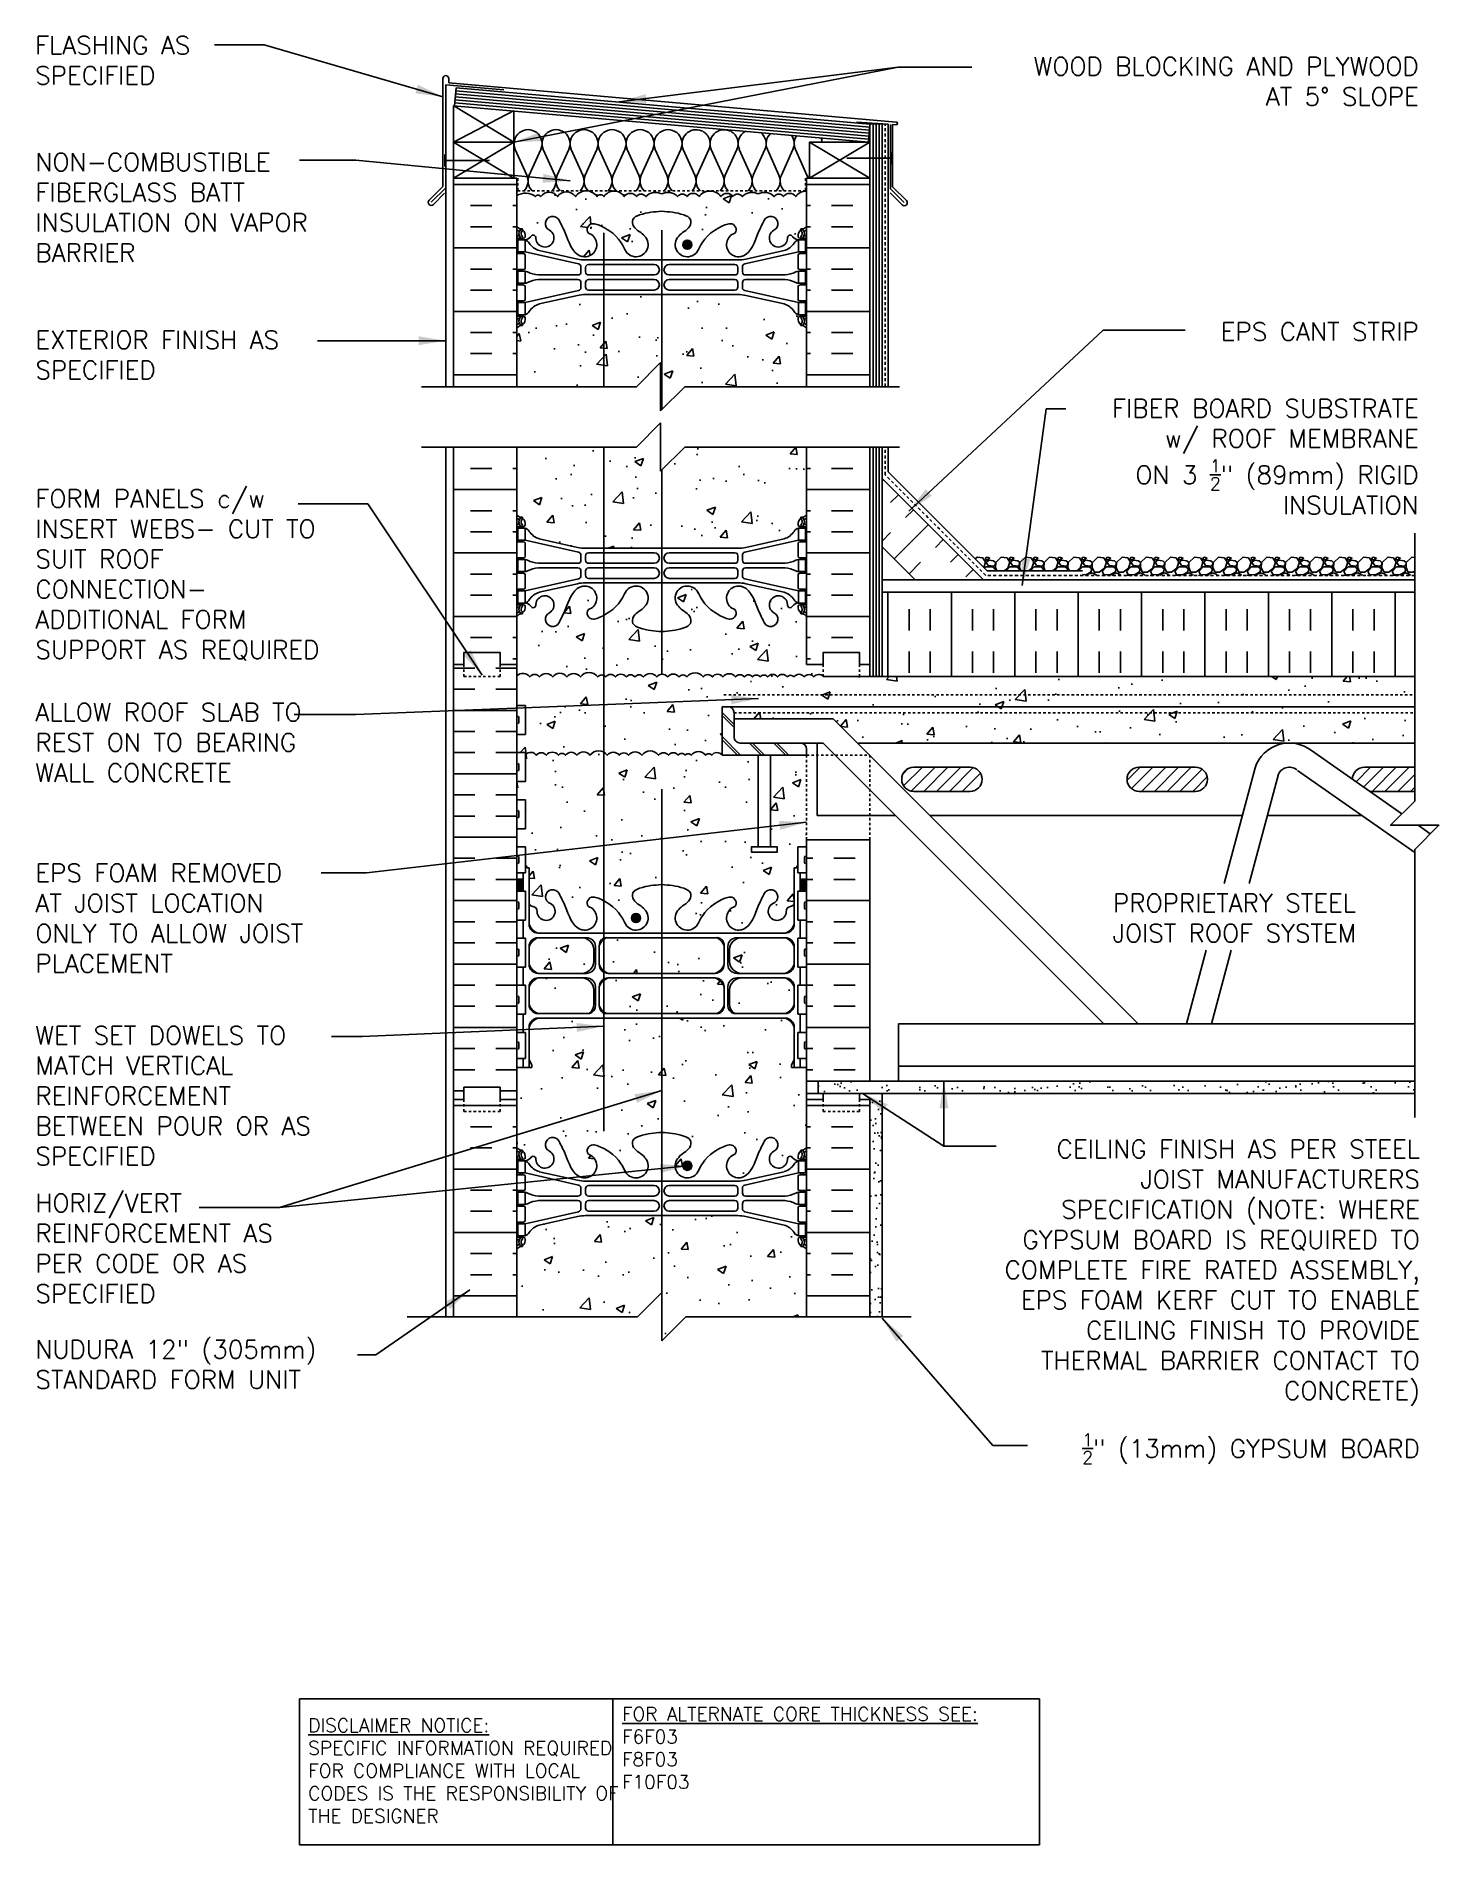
# Model space of a CAD drawing. Header units: inches. Extents: x 169.8 to 227.8, y 172.8 to 247.6.
import ezdxf

# ---------------------------------------------------------------- set-up
doc = ezdxf.new("R2010")
doc.units = ezdxf.units.IN
doc.header["$LTSCALE"] = 0.5
doc.header["$MEASUREMENT"] = 0
doc.linetypes.add('DASHED2', pattern=[0.375, 0.25, -0.125])
doc.linetypes.add('HIDDEN2', pattern=[0.1875, 0.125, -0.0625])
for name, color, linetype in [('HATCH', 12, 'Continuous'), ('Hidden2', 12, 'HIDDEN2'), ('line25', 2, 'Continuous'), ('LINE3', 3, 'Continuous'), ('LINE50', 5, 'Continuous'), ('LINE9', 9, 'Continuous'), ('TEXT', 4, 'Continuous'), ('Web_Edge', 9, 'Continuous')]:
    doc.layers.add(name, color=color, linetype=linetype)
doc.styles.add('DIM', font='romans.shx', dxfattribs={"width": 0.7})
doc.styles.add('ROMANS', font='romans.shx', dxfattribs={"height": 0.75})
doc.styles.get("Standard").update_dxf_attribs({"font": 'romans.shx', "height": 0.75})
doc.dimstyles.new('ext_12', dxfattribs={"dimscale": 12, "dimtxt": 0.075, "dimasz": 0.09375, "dimexe": 0.09375, "dimexo": 0.0625, "dimgap": 0.0625, "dimtad": 1, "dimdec": 1, "dimzin": 2, "dimdsep": 46, "dimlunit": 4, "dimtxsty": 'DIM', "dimcen": 0.09, "dimdle": 0.09375, "dimclrt": 4, "dimadec": 0, "dimazin": 0, "dimtfac": 1, "dimtdec": 1, "dimtmove": 2, "dimatfit": 3, "dimfxl": 1, "dimfrac": 2, "dimtolj": 1, "dimtzin": 0, "dimarcsym": 0})
pattern_1 = [(50, (0, 0), (3.5863, -0.31376), [0.375, -4.125]), (355, (0, 0), (-0.693757, 3.76096), [0.3, -3.3]), (100.4514, (0.299, -0.026), (2.892544, 3.4472), [0.3187, -3.50571]), (46.1842, (0, 1), (5.336207, -0.827596), [0.5625, -6.1875]), (96.6356, (0.4447, 0.931), (4.67331, 4.87059), [0.47805, -5.25857]), (351.1842, (0, 1), (4.67331, 4.87059), [0.45, -4.95]), (21, (0.5, 0.75), (2.984535, -2.013094), [0.375, -4.125]), (326, (0.5, 0.75), (1.216577, 3.62575), [0.3, -3.3]), (71.4514, (0.7487, 0.5822), (4.201112, 1.612656), [0.3187, -3.50571]), (37.5, (0, 0), (0.0607993, 1.6644693), [0, -3.26, 0, -3.35, 0, -3.3125]), (7.5, (0, 0), (1.315348, 1.972059), [0, -1.91, 0, -3.185, 0, -1.2625]), (327.5, (-1.115, 0), (2.669112, -0.1127744), [0, -1.25, 0, -3.9, 0, -5.175]), (317.5, (-1.615, 0), (2.915931, 0.500525), [0, -1.625, 0, -2.59, 0, -3.675])]

msp = doc.modelspace()

# ---------------------------------------------------------------- texts
at = {"layer": 'TEXT', "char_height": 0.75, "style": 'ROMANS'}
for s, insert, width, attachment_point in [('FLASHING AS \\PSPECIFIED', (169.717, 247.631), 8.7776, 1), ('\\A1;WOOD BLOCKING AND PLYWOOD \\PAT 5%%D SLOPE', (227.006, 246.758), 19.25453, 3), ('NON-COMBUSTIBLE\\PFIBERGLASS BATT INSULATION ON VAPOR BARRIER', (169.727, 242.792), 12.44051, 1), ('EXTERIOR FINISH AS SPECIFIED', (169.727, 235.438), 12.44051, 1), ('\\A1;EPS CANT STRIP', (227.006, 235.78), 9.59335, 3), ('\\A1;FIBER BOARD SUBSTRATE\\Pw/ ROOF MEMBRANE \\PON 3 {\\H0.7x;\\S1/2;}" (89mm) RIGID \\PINSULATION', (227.006, 232.604), 26.1134, 3), ('FORM PANELS c/w INSERT WEBS- CUT TO SUIT ROOF CONNECTION- ADDITIONAL FORM SUPPORT AS REQUIRED', (169.727, 225.329), 13.80752, 4), ('\\A1;{\\C4;ALLOW ROOF SLAB TO REST ON TO BEARING WALL CONCRETE}', (169.727, 220.022), 12.44051, 1), ('\\A1;{\\C4;EPS FOAM REMOVED AT JOIST LOCATION ONLY TO ALLOW JOIST PLACEMENT}', (169.727, 213.374), 12.44051, 1), ('PROPRIETARY STEEL \\PJOIST ROOF SYSTEM', (219.376, 212.128), 19.5775, 2), ('\\A1;{\\C4;WET SET DOWELS TO MATCH VERTICAL REINFORCEMENT BETWEEN POUR OR AS SPECIFIED}', (169.727, 206.649), 12.44051, 1), ('CEILING FINISH AS PER STEEL JOIST MANUFACTURERS SPECIFICATION (NOTE: WHERE GYPSUM BOARD IS REQUIRED TO COMPLETE FIRE RATED ASSEMBLY, EPS FOAM KERF CUT TO ENABLE CEILING FINISH TO PROVIDE THERMAL BARRIER CONTACT TO CONCRETE)', (227.054, 196.444), 19.5775, 6), ('HORIZ/VERT REINFORCEMENT AS PER CODE OR AS SPECIFIED', (169.727, 199.708), 12.44051, 1), ('NUDURA 12" (305mm) STANDARD FORM UNIT', (169.727, 193.652), 13.51323, 1), ('\\A1;{\\H0.7x;\\S1/2;}" (13mm) GYPSUM BOARD', (227.054, 189.17), 19.5775, 6)]:
    msp.add_mtext(s, dxfattribs=dict(at, insert=insert, width=width, attachment_point=attachment_point))
at = {"layer": 'TEXT', "char_height": 0.5625, "attachment_point": 4}
for s, insert, width in [('{\\LFOR ALTERNATE CORE THICKNESS SEE:\\P}F6F03\\PF8F03\\PF10F03', (194.017, 176.782), 23.33295), ('{\\LDISCLAIMER NOTICE:}\\PSPECIFIC INFORMATION REQUIRED FOR COMPLIANCE WITH LOCAL CODES IS THE RESPONSIBILITY OF THE DESIGNER', (181.025, 175.842), 14.00235)]:
    msp.add_mtext(s, dxfattribs=dict(at, insert=insert, width=width))

# ---------------------------------------------------------------- hatches: boundary and pattern name
at = {"layer": 'HATCH'}
h = msp.add_hatch(dxfattribs=at)
h.set_pattern_fill('INSUL', color=256, scale=7, style=0)
h.set_pattern_definition([(0, (-2736.5026, -173.2614), (0, 2.625), []), (0, (-2736.5026, -172.3864), (0, 2.625), [0.875, -0.875]), (0, (-2736.5026, -171.5114), (0, 2.625), [0.875, -0.875])])
h.paths.add_polyline_path([(187.034, 233.123), (189.659, 233.123), (189.659, 241.748), (188.971, 241.748), (188.971, 242.248), (187.471, 242.248), (187.471, 241.748), (187.034, 241.748)])
h = msp.add_hatch(dxfattribs=at)
h.set_pattern_fill('INSUL', color=256, scale=7, style=0)
h.set_pattern_definition([(180, (3127.8206, -173.2614), (0, 2.625), []), (180, (3127.8206, -172.3864), (0, 2.625), [0.875, -0.875]), (180, (3127.8206, -171.5114), (0, 2.625), [0.875, -0.875])])
h.paths.add_polyline_path([(201.659, 233.123), (204.284, 233.123), (204.284, 241.748), (203.846, 241.748), (203.846, 242.248), (202.346, 242.248), (202.346, 241.748), (201.659, 241.748)])
h = msp.add_hatch(dxfattribs=at)
h.set_pattern_fill('AR-CONC', color=256, scale=0.5)
h.set_pattern_definition(pattern_1)
edge = h.paths.add_edge_path()
edge.add_arc((201.631, 240.698), 0.517, 86.88069, 145)
edge.add_arc((200.958, 240.819), 0.305, 35, 145)
edge.add_arc((200.514, 240.858), 0.236, 35, 145)
edge.add_arc((199.921, 240.611), 0.554, 43.72941, 118.17303)
edge.add_arc((199.397, 240.611), 0.554, 61.82697, 136.27059)
edge.add_arc((198.804, 240.858), 0.236, 35, 145)
edge.add_arc((198.36, 240.819), 0.305, 35, 145)
edge.add_arc((197.687, 240.698), 0.517, 35, 93.11931)
edge.add_arc((197.631, 240.698), 0.517, 86.88069, 145)
edge.add_arc((196.958, 240.819), 0.305, 35, 145)
edge.add_arc((196.514, 240.858), 0.236, 35, 145)
edge.add_arc((195.921, 240.611), 0.554, 43.72941, 118.17303)
edge.add_arc((195.397, 240.611), 0.554, 61.82697, 136.27059)
edge.add_arc((194.804, 240.858), 0.236, 35, 145)
edge.add_arc((194.36, 240.819), 0.305, 35, 145)
edge.add_arc((193.687, 240.698), 0.517, 35, 145)
edge.add_arc((193.123, 240.895), 0.172, 35, 145)
edge.add_arc((192.534, 240.681), 0.546, 35, 145)
edge.add_arc((191.717, 240.735), 0.451, 35, 145)
edge.add_arc((191.001, 240.751), 0.423, 35, 145)
edge.add_arc((190.544, 240.917), 0.135, 35, 145)
edge.add_arc((190.029, 240.466), 0.665, 52.46756, 123.77554)
edge.add_line((189.659, 241.019), (189.659, 239.748))
edge.add_arc((190.005, 240.109), 0.5, 226.21089, 246.42182)
edge.add_line((189.805, 239.651), (189.895, 239.651))
edge.add_line((189.895, 239.651), (189.895, 239.609))
edge.add_arc((189.755, 239.402), 0.25, 0, 55.9442, ccw=False)
edge.add_line((190.005, 239.402), (190.005, 239.334))
edge.add_arc((189.942, 239.334), 0.0625, -90, 0, ccw=False)
edge.add_line((189.942, 239.272), (189.895, 239.272))
edge.add_line((189.895, 239.272), (189.895, 239.202))
edge.add_line((189.895, 239.202), (190, 239.202))
edge.add_arc((189.962, 239.551), 0.352, 276.12908, 321.53314)
edge.add_arc((190.34, 239.283), 0.113, -12.18443, 154.05694, ccw=False)
edge.add_arc((190.825, 239.278), 0.375, 182.92371, 419.86753)
edge.add_arc((191.145, 239.872), 0.3, 27.59697, 243.94252, ccw=False)
edge.add_spline(control_points=[(191.411, 240.011), (191.477, 239.882), (191.544, 239.753), (191.607, 239.614)], knot_values=[0, 0, 0, 0, 0.447744, 0.447744, 0.447744, 0.447744], degree=3, periodic=0)
edge.add_spline(control_points=[(191.607, 239.614), (191.626, 239.574), (191.704, 239.395), (191.776, 239.196), (191.84, 239.054)], knot_values=[0.447744, 0.447744, 0.447744, 0.447744, 0.579211, 1.009728, 1.009728, 1.009728, 1.009728], degree=3, periodic=0)
edge.add_spline(control_points=[(191.84, 239.054), (191.856, 239.019), (191.872, 238.985), (191.889, 238.951)], knot_values=[1.009728, 1.009728, 1.009728, 1.009728, 1.116334, 1.116334, 1.116334, 1.116334], degree=3, periodic=0)
edge.add_spline(control_points=[(191.889, 238.951), (191.903, 238.924), (191.917, 238.898), (191.932, 238.873)], knot_values=[1.116334, 1.116334, 1.116334, 1.116334, 1.201719, 1.201719, 1.201719, 1.201719], degree=3, periodic=0)
edge.add_spline(control_points=[(191.932, 238.873), (191.946, 238.848), (191.96, 238.825), (191.975, 238.803)], knot_values=[1.201719, 1.201719, 1.201719, 1.201719, 1.282554, 1.282554, 1.282554, 1.282554], degree=3, periodic=0)
edge.add_spline(control_points=[(191.975, 238.803), (191.986, 238.787), (191.997, 238.771), (192.008, 238.756)], knot_values=[1.282554, 1.282554, 1.282554, 1.282554, 1.339568, 1.339568, 1.339568, 1.339568], degree=3, periodic=0)
edge.add_spline(control_points=[(192.008, 238.756), (192.019, 238.742), (192.03, 238.728), (192.041, 238.715)], knot_values=[1.339568, 1.339568, 1.339568, 1.339568, 1.393854, 1.393854, 1.393854, 1.393854], degree=3, periodic=0)
edge.add_spline(control_points=[(192.041, 238.715), (192.053, 238.701), (192.065, 238.687), (192.078, 238.674)], knot_values=[1.393854, 1.393854, 1.393854, 1.393854, 1.451471, 1.451471, 1.451471, 1.451471], degree=3, periodic=0)
edge.add_spline(control_points=[(192.078, 238.674), (192.09, 238.662), (192.102, 238.651), (192.115, 238.64)], knot_values=[1.451471, 1.451471, 1.451471, 1.451471, 1.505342, 1.505342, 1.505342, 1.505342], degree=3, periodic=0)
edge.add_spline(control_points=[(192.115, 238.64), (192.128, 238.628), (192.142, 238.616), (192.157, 238.606)], knot_values=[1.505342, 1.505342, 1.505342, 1.505342, 1.563384, 1.563384, 1.563384, 1.563384], degree=3, periodic=0)
edge.add_spline(control_points=[(192.157, 238.606), (192.17, 238.596), (192.184, 238.587), (192.198, 238.579)], knot_values=[1.563384, 1.563384, 1.563384, 1.563384, 1.616944, 1.616944, 1.616944, 1.616944], degree=3, periodic=0)
edge.add_spline(control_points=[(192.198, 238.579), (192.209, 238.572), (192.221, 238.565), (192.233, 238.559)], knot_values=[1.616944, 1.616944, 1.616944, 1.616944, 1.660465, 1.660465, 1.660465, 1.660465], degree=3, periodic=0)
edge.add_spline(control_points=[(192.233, 238.559), (192.244, 238.554), (192.255, 238.549), (192.266, 238.544)], knot_values=[1.660465, 1.660465, 1.660465, 1.660465, 1.699511, 1.699511, 1.699511, 1.699511], degree=3, periodic=0)
edge.add_spline(control_points=[(192.266, 238.544), (192.267, 238.544), (192.269, 238.543), (192.27, 238.543)], knot_values=[1.699511, 1.699511, 1.699511, 1.699511, 1.703896, 1.703896, 1.703896, 1.703896], degree=3, periodic=0)
edge.add_spline(control_points=[(192.27, 238.543), (192.28, 238.539), (192.29, 238.535), (192.3, 238.532)], knot_values=[1.703896, 1.703896, 1.703896, 1.703896, 1.737704, 1.737704, 1.737704, 1.737704], degree=3, periodic=0)
edge.add_spline(control_points=[(192.3, 238.532), (192.313, 238.528), (192.326, 238.524), (192.339, 238.52)], knot_values=[1.737704, 1.737704, 1.737704, 1.737704, 1.78039, 1.78039, 1.78039, 1.78039], degree=3, periodic=0)
edge.add_spline(control_points=[(192.339, 238.52), (192.353, 238.517), (192.367, 238.514), (192.381, 238.511)], knot_values=[1.78039, 1.78039, 1.78039, 1.78039, 1.824512, 1.824512, 1.824512, 1.824512], degree=3, periodic=0)
edge.add_spline(control_points=[(192.381, 238.511), (192.397, 238.507), (192.414, 238.505), (192.43, 238.502)], knot_values=[1.824512, 1.824512, 1.824512, 1.824512, 1.875321, 1.875321, 1.875321, 1.875321], degree=3, periodic=0)
edge.add_arc((192.471, 239), 0.5, 265.29258, 431.79367)
edge.add_arc((192.818, 239.625), 0.242, 90.09496, 218.23271, ccw=False)
edge.add_spline(control_points=[(192.818, 239.867), (192.826, 239.867), (192.834, 239.867), (192.843, 239.866)], knot_values=[0.038125, 0.038125, 0.038125, 0.038125, 0.057027, 0.057027, 0.057027, 0.057027], degree=3, periodic=0)
edge.add_spline(control_points=[(192.843, 239.866), (192.852, 239.866), (192.86, 239.865), (192.87, 239.864)], knot_values=[0.057027, 0.057027, 0.057027, 0.057027, 0.075603, 0.075603, 0.075603, 0.075603], degree=3, periodic=0)
edge.add_spline(control_points=[(192.87, 239.864), (192.879, 239.862), (192.889, 239.861), (192.899, 239.859)], knot_values=[0.075603, 0.075603, 0.075603, 0.075603, 0.094836, 0.094836, 0.094836, 0.094836], degree=3, periodic=0)
edge.add_spline(control_points=[(192.899, 239.859), (192.909, 239.857), (192.919, 239.854), (192.929, 239.852)], knot_values=[0.094836, 0.094836, 0.094836, 0.094836, 0.114375, 0.114375, 0.114375, 0.114375], degree=3, periodic=0)
edge.add_spline(control_points=[(192.929, 239.852), (192.949, 239.847), (192.97, 239.841), (192.992, 239.834)], knot_values=[0.114375, 0.114375, 0.114375, 0.114375, 0.151528, 0.151528, 0.151528, 0.151528], degree=3, periodic=0)
edge.add_spline(control_points=[(192.992, 239.834), (193.014, 239.826), (193.037, 239.818), (193.06, 239.809)], knot_values=[0.151528, 0.151528, 0.151528, 0.151528, 0.190624, 0.190624, 0.190624, 0.190624], degree=3, periodic=0)
edge.add_spline(control_points=[(193.06, 239.809), (193.105, 239.791), (193.15, 239.771), (193.195, 239.749)], knot_values=[0.190624, 0.190624, 0.190624, 0.190624, 0.264926, 0.264926, 0.264926, 0.264926], degree=3, periodic=0)
edge.add_spline(control_points=[(193.195, 239.749), (193.228, 239.733), (193.271, 239.71), (193.313, 239.687), (193.322, 239.682)], knot_values=[0.264926, 0.264926, 0.264926, 0.264926, 0.320663, 0.337944, 0.337944, 0.337944, 0.337944], degree=3, periodic=0)
edge.add_spline(control_points=[(193.322, 239.682), (193.366, 239.657), (193.407, 239.632), (193.446, 239.607)], knot_values=[0.337944, 0.337944, 0.337944, 0.337944, 0.416131, 0.416131, 0.416131, 0.416131], degree=3, periodic=0)
edge.add_spline(control_points=[(193.446, 239.607), (193.482, 239.584), (193.516, 239.56), (193.548, 239.536)], knot_values=[0.416131, 0.416131, 0.416131, 0.416131, 0.48854, 0.48854, 0.48854, 0.48854], degree=3, periodic=0)
edge.add_spline(control_points=[(193.548, 239.536), (193.583, 239.51), (193.617, 239.484), (193.648, 239.458)], knot_values=[0.48854, 0.48854, 0.48854, 0.48854, 0.567329, 0.567329, 0.567329, 0.567329], degree=3, periodic=0)
edge.add_spline(control_points=[(193.648, 239.458), (193.676, 239.433), (193.703, 239.409), (193.729, 239.385)], knot_values=[0.567329, 0.567329, 0.567329, 0.567329, 0.639328, 0.639328, 0.639328, 0.639328], degree=3, periodic=0)
edge.add_spline(control_points=[(193.729, 239.385), (193.757, 239.358), (193.783, 239.331), (193.808, 239.304)], knot_values=[0.639328, 0.639328, 0.639328, 0.639328, 0.718521, 0.718521, 0.718521, 0.718521], degree=3, periodic=0)
edge.add_spline(control_points=[(193.808, 239.304), (193.83, 239.28), (193.851, 239.255), (193.871, 239.231)], knot_values=[0.718521, 0.718521, 0.718521, 0.718521, 0.789856, 0.789856, 0.789856, 0.789856], degree=3, periodic=0)
edge.add_spline(control_points=[(193.871, 239.231), (193.893, 239.204), (193.914, 239.177), (193.933, 239.15)], knot_values=[0.789856, 0.789856, 0.789856, 0.789856, 0.869703, 0.869703, 0.869703, 0.869703], degree=3, periodic=0)
edge.add_spline(control_points=[(193.933, 239.15), (193.989, 239.073), (194.034, 238.997), (194.074, 238.924)], knot_values=[0.869703, 0.869703, 0.869703, 0.869703, 1.0964, 1.0964, 1.0964, 1.0964], degree=3, periodic=0)
edge.add_spline(control_points=[(194.074, 238.924), (194.099, 238.878), (194.121, 238.834), (194.143, 238.79)], knot_values=[1.0964, 1.0964, 1.0964, 1.0964, 1.237398, 1.237398, 1.237398, 1.237398], degree=3, periodic=0)
edge.add_arc((194.596, 239), 0.5, 204.81899, 404.18751)
edge.add_spline(control_points=[(194.955, 239.349), (194.847, 239.512), (194.487, 239.602), (194.411, 240.098), (194.959, 240.334), (195.363, 240.362), (195.659, 240.383)], knot_values=[0.229407, 0.229407, 0.229407, 0.229407, 0.844432, 1.128849, 1.464331, 2.389004, 2.389004, 2.389004, 2.389004], degree=3, periodic=0)
edge.add_spline(control_points=[(195.659, 240.383), (195.955, 240.362), (196.359, 240.334), (196.907, 240.098), (196.831, 239.602), (196.471, 239.512), (196.363, 239.349)], knot_values=[0.229407, 0.229407, 0.229407, 0.229407, 1.15408, 1.489562, 1.773979, 2.389004, 2.389004, 2.389004, 2.389004], degree=3, periodic=0)
edge.add_arc((196.721, 239), 0.5, 135.81249, 335.18101)
edge.add_spline(control_points=[(197.175, 238.79), (197.197, 238.834), (197.219, 238.878), (197.244, 238.924)], knot_values=[1.0964, 1.0964, 1.0964, 1.0964, 1.237398, 1.237398, 1.237398, 1.237398], degree=3, periodic=0)
edge.add_spline(control_points=[(197.244, 238.924), (197.269, 238.97), (197.297, 239.017), (197.327, 239.065)], knot_values=[0.953119, 0.953119, 0.953119, 0.953119, 1.0964, 1.0964, 1.0964, 1.0964], degree=3, periodic=0)
edge.add_spline(control_points=[(197.327, 239.065), (197.345, 239.093), (197.364, 239.121), (197.385, 239.15)], knot_values=[0.869703, 0.869703, 0.869703, 0.869703, 0.953119, 0.953119, 0.953119, 0.953119], degree=3, periodic=0)
edge.add_spline(control_points=[(197.385, 239.15), (197.404, 239.177), (197.425, 239.204), (197.447, 239.231)], knot_values=[0.789856, 0.789856, 0.789856, 0.789856, 0.869703, 0.869703, 0.869703, 0.869703], degree=3, periodic=0)
edge.add_spline(control_points=[(197.447, 239.231), (197.467, 239.255), (197.488, 239.28), (197.51, 239.304)], knot_values=[0.718521, 0.718521, 0.718521, 0.718521, 0.789856, 0.789856, 0.789856, 0.789856], degree=3, periodic=0)
edge.add_spline(control_points=[(197.51, 239.304), (197.535, 239.331), (197.561, 239.358), (197.589, 239.385)], knot_values=[0.639328, 0.639328, 0.639328, 0.639328, 0.718521, 0.718521, 0.718521, 0.718521], degree=3, periodic=0)
edge.add_spline(control_points=[(197.589, 239.385), (197.615, 239.409), (197.642, 239.433), (197.67, 239.458)], knot_values=[0.567328, 0.567328, 0.567328, 0.567328, 0.639328, 0.639328, 0.639328, 0.639328], degree=3, periodic=0)
edge.add_spline(control_points=[(197.67, 239.458), (197.701, 239.484), (197.735, 239.51), (197.77, 239.536)], knot_values=[0.48854, 0.48854, 0.48854, 0.48854, 0.567328, 0.567328, 0.567328, 0.567328], degree=3, periodic=0)
edge.add_spline(control_points=[(197.77, 239.536), (197.802, 239.56), (197.836, 239.584), (197.872, 239.607)], knot_values=[0.41613, 0.41613, 0.41613, 0.41613, 0.48854, 0.48854, 0.48854, 0.48854], degree=3, periodic=0)
edge.add_spline(control_points=[(197.872, 239.607), (197.92, 239.638), (198, 239.686), (198.09, 239.733), (198.123, 239.749)], knot_values=[0.264926, 0.264926, 0.264926, 0.264926, 0.360394, 0.41613, 0.41613, 0.41613, 0.41613], degree=3, periodic=0)
edge.add_spline(control_points=[(198.123, 239.749), (198.191, 239.782), (198.261, 239.812), (198.326, 239.834)], knot_values=[0.151528, 0.151528, 0.151528, 0.151528, 0.264926, 0.264926, 0.264926, 0.264926], degree=3, periodic=0)
edge.add_spline(control_points=[(198.326, 239.834), (198.348, 239.841), (198.368, 239.847), (198.389, 239.852)], knot_values=[0.114375, 0.114375, 0.114375, 0.114375, 0.151528, 0.151528, 0.151528, 0.151528], degree=3, periodic=0)
edge.add_spline(control_points=[(198.389, 239.852), (198.399, 239.854), (198.409, 239.857), (198.419, 239.859)], knot_values=[0.094826, 0.094826, 0.094826, 0.094826, 0.114375, 0.114375, 0.114375, 0.114375], degree=3, periodic=0)
edge.add_spline(control_points=[(198.419, 239.859), (198.429, 239.861), (198.439, 239.862), (198.448, 239.864)], knot_values=[0.075602, 0.075602, 0.075602, 0.075602, 0.094826, 0.094826, 0.094826, 0.094826], degree=3, periodic=0)
edge.add_spline(control_points=[(198.448, 239.864), (198.458, 239.865), (198.466, 239.866), (198.475, 239.866)], knot_values=[0.057027, 0.057027, 0.057027, 0.057027, 0.075602, 0.075602, 0.075602, 0.075602], degree=3, periodic=0)
edge.add_spline(control_points=[(198.475, 239.866), (198.484, 239.867), (198.492, 239.867), (198.5, 239.867)], knot_values=[0.038125, 0.038125, 0.038125, 0.038125, 0.057027, 0.057027, 0.057027, 0.057027], degree=3, periodic=0)
edge.add_arc((198.5, 239.625), 0.242, -38.23271, 90, ccw=False)
edge.add_arc((198.846, 239), 0.5, 108.20633, 274.70742)
edge.add_spline(control_points=[(198.888, 238.502), (198.904, 238.505), (198.921, 238.507), (198.937, 238.511)], knot_values=[1.824512, 1.824512, 1.824512, 1.824512, 1.875321, 1.875321, 1.875321, 1.875321], degree=3, periodic=0)
edge.add_spline(control_points=[(198.937, 238.511), (198.951, 238.514), (198.965, 238.517), (198.979, 238.52)], knot_values=[1.78039, 1.78039, 1.78039, 1.78039, 1.824512, 1.824512, 1.824512, 1.824512], degree=3, periodic=0)
edge.add_spline(control_points=[(198.979, 238.52), (198.992, 238.524), (199.005, 238.528), (199.018, 238.532)], knot_values=[1.737704, 1.737704, 1.737704, 1.737704, 1.78039, 1.78039, 1.78039, 1.78039], degree=3, periodic=0)
edge.add_spline(control_points=[(199.018, 238.532), (199.028, 238.535), (199.038, 238.539), (199.048, 238.543)], knot_values=[1.703896, 1.703896, 1.703896, 1.703896, 1.737704, 1.737704, 1.737704, 1.737704], degree=3, periodic=0)
edge.add_spline(control_points=[(199.048, 238.543), (199.049, 238.543), (199.051, 238.544), (199.052, 238.544)], knot_values=[1.69951, 1.69951, 1.69951, 1.69951, 1.703896, 1.703896, 1.703896, 1.703896], degree=3, periodic=0)
edge.add_spline(control_points=[(199.052, 238.544), (199.063, 238.549), (199.074, 238.554), (199.085, 238.559)], knot_values=[1.660465, 1.660465, 1.660465, 1.660465, 1.69951, 1.69951, 1.69951, 1.69951], degree=3, periodic=0)
edge.add_spline(control_points=[(199.085, 238.559), (199.097, 238.565), (199.109, 238.572), (199.12, 238.579)], knot_values=[1.616944, 1.616944, 1.616944, 1.616944, 1.660465, 1.660465, 1.660465, 1.660465], degree=3, periodic=0)
edge.add_spline(control_points=[(199.12, 238.579), (199.134, 238.587), (199.148, 238.596), (199.161, 238.606)], knot_values=[1.563384, 1.563384, 1.563384, 1.563384, 1.616944, 1.616944, 1.616944, 1.616944], degree=3, periodic=0)
edge.add_spline(control_points=[(199.161, 238.606), (199.176, 238.616), (199.19, 238.628), (199.203, 238.64)], knot_values=[1.505342, 1.505342, 1.505342, 1.505342, 1.563384, 1.563384, 1.563384, 1.563384], degree=3, periodic=0)
edge.add_spline(control_points=[(199.203, 238.64), (199.216, 238.651), (199.228, 238.662), (199.24, 238.674)], knot_values=[1.451471, 1.451471, 1.451471, 1.451471, 1.505342, 1.505342, 1.505342, 1.505342], degree=3, periodic=0)
edge.add_spline(control_points=[(199.24, 238.674), (199.253, 238.687), (199.265, 238.701), (199.277, 238.715)], knot_values=[1.393854, 1.393854, 1.393854, 1.393854, 1.451471, 1.451471, 1.451471, 1.451471], degree=3, periodic=0)
edge.add_spline(control_points=[(199.277, 238.715), (199.288, 238.728), (199.299, 238.742), (199.31, 238.756)], knot_values=[1.339568, 1.339568, 1.339568, 1.339568, 1.393854, 1.393854, 1.393854, 1.393854], degree=3, periodic=0)
edge.add_spline(control_points=[(199.31, 238.756), (199.321, 238.771), (199.332, 238.787), (199.343, 238.803)], knot_values=[1.282554, 1.282554, 1.282554, 1.282554, 1.339568, 1.339568, 1.339568, 1.339568], degree=3, periodic=0)
edge.add_spline(control_points=[(199.343, 238.803), (199.358, 238.825), (199.372, 238.848), (199.386, 238.873)], knot_values=[1.201719, 1.201719, 1.201719, 1.201719, 1.282554, 1.282554, 1.282554, 1.282554], degree=3, periodic=0)
edge.add_spline(control_points=[(199.386, 238.873), (199.401, 238.898), (199.415, 238.924), (199.429, 238.951)], knot_values=[1.116334, 1.116334, 1.116334, 1.116334, 1.201719, 1.201719, 1.201719, 1.201719], degree=3, periodic=0)
edge.add_spline(control_points=[(199.429, 238.951), (199.446, 238.985), (199.462, 239.019), (199.478, 239.054)], knot_values=[1.009728, 1.009728, 1.009728, 1.009728, 1.116334, 1.116334, 1.116334, 1.116334], degree=3, periodic=0)
edge.add_spline(control_points=[(199.478, 239.054), (199.542, 239.196), (199.614, 239.395), (199.692, 239.574), (199.711, 239.614)], knot_values=[0.447744, 0.447744, 0.447744, 0.447744, 0.878261, 1.009728, 1.009728, 1.009728, 1.009728], degree=3, periodic=0)
edge.add_spline(control_points=[(199.711, 239.614), (199.774, 239.753), (199.841, 239.882), (199.907, 240.011)], knot_values=[0, 0, 0, 0, 0.447744, 0.447744, 0.447744, 0.447744], degree=3, periodic=0)
edge.add_arc((200.173, 239.872), 0.3, -63.94252, 153.04656, ccw=False)
edge.add_arc((200.493, 239.278), 0.375, 120.13247, 357.07629)
edge.add_arc((200.978, 239.283), 0.113, 25.94306, 192.18443, ccw=False)
edge.add_arc((201.356, 239.551), 0.352, 218.46686, 263.87092)
edge.add_line((201.318, 239.202), (201.423, 239.202))
edge.add_line((201.423, 239.202), (201.423, 239.272))
edge.add_line((201.423, 239.272), (201.375, 239.272))
edge.add_arc((201.375, 239.334), 0.0625, 180, 270, ccw=False)
edge.add_line((201.313, 239.334), (201.313, 239.402))
edge.add_arc((201.563, 239.402), 0.25, 124.0558, 180, ccw=False)
edge.add_line((201.423, 239.609), (201.423, 239.651))
edge.add_line((201.423, 239.651), (201.513, 239.651))
edge.add_arc((201.313, 240.109), 0.5, 293.57818, 313.78911)
edge.add_line((201.659, 239.748), (201.659, 241.213))
h.paths.add_polyline_path([(201.375, 236.032), (201.423, 236.032), (201.423, 236.102), (201.318, 236.102, -0.155529), (201.142, 236.236, 0.180914), (200.725, 236.547), (199.144, 236.9, 0.054974), (198.817, 236.936), (195.659, 236.936), (192.501, 236.936, 0.054974), (192.174, 236.9), (190.593, 236.547, 0.180914), (190.176, 236.236, -0.155529), (190, 236.102), (189.895, 236.102), (189.895, 236.032), (189.942, 236.032, -0.414214), (190.005, 235.969), (190.005, 235.902, -0.249069), (189.895, 235.695), (189.895, 235.653), (189.805, 235.653, 0.088416), (189.659, 235.556), (189.659, 233.123), (194.615, 233.123), (195.615, 234.123), (195.615, 232.123), (196.615, 233.123), (201.659, 233.123), (201.659, 235.556, 0.088416), (201.513, 235.653), (201.423, 235.653), (201.423, 235.695, -0.249069), (201.313, 235.902), (201.313, 235.969, -0.414214)])
h.paths.add_polyline_path([(201.659, 230.623), (196.615, 230.623), (195.615, 229.623), (195.615, 231.623), (194.615, 230.623), (189.659, 230.623), (189.659, 227.815, 0.088416), (189.805, 227.718), (189.895, 227.718), (189.895, 227.676, -0.249069), (190.005, 227.469), (190.005, 227.402, -0.414214), (189.942, 227.339), (189.895, 227.339), (189.895, 227.269), (190, 227.269, -0.155529), (190.176, 227.135, 0.180914), (190.593, 226.824), (192.174, 226.471, 0.054974), (192.501, 226.435), (195.659, 226.435), (198.817, 226.435, 0.054974), (199.144, 226.471), (200.725, 226.824, 0.180914), (201.142, 227.135, -0.155529), (201.318, 227.269), (201.423, 227.269), (201.423, 227.339), (201.375, 227.339, -0.414214), (201.313, 227.402), (201.313, 227.469, -0.249069), (201.423, 227.676), (201.423, 227.718), (201.513, 227.718, 0.088416), (201.659, 227.815)])
h.paths.add_polyline_path([(226.838, 221.123), (202.346, 221.123, 0.494819), (201.957, 221.107, 0.520567), (201.563, 221.107, 0.520567), (201.133, 221.107, 0.520567), (200.859, 221.107, 0.520567), (200.455, 221.107, 0.520567), (200.049, 221.107, 0.520567), (199.735, 221.107, 0.520567), (199.423, 221.107, 0.520567), (199.076, 221.107, 0.520567), (198.713, 221.107, 0.520567), (198.198, 221.107, 0.520567), (197.755, 221.107, 0.520567), (197.377, 221.107, 0.520567), (196.707, 221.107, 0.520567), (196.375, 221.107, 0.520567), (195.902, 221.107, 0.520567), (195.462, 221.107, 0.520567), (194.902, 221.107, 0.520567), (194.549, 221.107, 0.520567), (194.192, 221.107, 0.520567), (193.743, 221.107, 0.520567), (193.346, 221.107, 0.520567), (193.011, 221.107, 0.520567), (192.292, 221.107, 0.520567), (191.736, 221.107, 0.520567), (191.15, 221.107, 0.520567), (190.603, 221.107, 0.520567), (190.198, 221.107, 0.470587), (189.659, 221.15), (189.659, 219.928), (190.024, 219.928), (190.024, 218.728), (189.659, 218.728), (189.659, 217.978), (190.024, 217.978), (190.024, 217.9, -0.472729), (190.47, 217.866, -0.520567), (190.881, 217.866, -0.520567), (191.385, 217.866, -0.520567), (191.678, 217.866, -0.520567), (192.152, 217.866, -0.520567), (192.69, 217.866, -0.520567), (193.407, 217.866, -0.520567), (193.902, 217.866, -0.520567), (194.288, 217.866, -0.520567), (194.838, 217.866, -0.520567), (195.528, 217.866, -0.520567), (195.941, 217.866, -0.520567), (196.345, 217.866, -0.520567), (196.631, 217.866, -0.520567), (196.882, 217.866, -0.520567), (197.481, 217.866, -0.520567), (197.729, 217.866, -0.509525), (198.159, 217.873), (198.159, 219.873), (198.409, 219.873), (226.838, 219.873)])
h.paths.add_polyline_path([(226.838, 219.623), (198.659, 219.623), (198.659, 219.373), (202.761, 219.373), (203.761, 218.373), (226.838, 218.373)], flags=17)
h.paths.add_polyline_path([(226.838, 219.873), (198.409, 219.873, -0.414214), (198.659, 219.623), (226.838, 219.623)], flags=17)
edge = h.paths.add_edge_path()
edge.add_arc((201.313, 223.262), 0.5, 46.21089, 66.42182)
edge.add_line((201.513, 223.72), (201.423, 223.72))
edge.add_line((201.423, 223.72), (201.423, 223.762))
edge.add_arc((201.563, 223.969), 0.25, 180, 235.9442, ccw=False)
edge.add_line((201.313, 223.969), (201.313, 224.037))
edge.add_arc((201.375, 224.037), 0.0625, 90, 180, ccw=False)
edge.add_line((201.375, 224.099), (201.423, 224.099))
edge.add_line((201.423, 224.099), (201.423, 224.169))
edge.add_line((201.423, 224.169), (201.318, 224.169))
edge.add_arc((201.356, 223.82), 0.352, 96.12908, 141.53314)
edge.add_arc((200.978, 224.088), 0.113, 167.81557, 334.05694, ccw=False)
edge.add_arc((200.493, 224.093), 0.375, 2.92371, 239.86753)
edge.add_arc((200.173, 223.499), 0.3, -152.40303, 63.94252, ccw=False)
edge.add_spline(control_points=[(199.907, 223.36), (199.841, 223.489), (199.774, 223.618), (199.711, 223.757)], knot_values=[0, 0, 0, 0, 0.447744, 0.447744, 0.447744, 0.447744], degree=3, periodic=0)
edge.add_spline(control_points=[(199.711, 223.757), (199.692, 223.798), (199.614, 223.976), (199.542, 224.175), (199.478, 224.317)], knot_values=[0.447744, 0.447744, 0.447744, 0.447744, 0.579211, 1.009728, 1.009728, 1.009728, 1.009728], degree=3, periodic=0)
edge.add_spline(control_points=[(199.478, 224.317), (199.462, 224.352), (199.446, 224.386), (199.429, 224.42)], knot_values=[1.009728, 1.009728, 1.009728, 1.009728, 1.116334, 1.116334, 1.116334, 1.116334], degree=3, periodic=0)
edge.add_spline(control_points=[(199.429, 224.42), (199.415, 224.447), (199.401, 224.473), (199.386, 224.499)], knot_values=[1.116334, 1.116334, 1.116334, 1.116334, 1.201719, 1.201719, 1.201719, 1.201719], degree=3, periodic=0)
edge.add_spline(control_points=[(199.386, 224.499), (199.372, 224.523), (199.358, 224.546), (199.343, 224.569)], knot_values=[1.201719, 1.201719, 1.201719, 1.201719, 1.282554, 1.282554, 1.282554, 1.282554], degree=3, periodic=0)
edge.add_spline(control_points=[(199.343, 224.569), (199.332, 224.584), (199.321, 224.6), (199.31, 224.615)], knot_values=[1.282554, 1.282554, 1.282554, 1.282554, 1.339568, 1.339568, 1.339568, 1.339568], degree=3, periodic=0)
edge.add_spline(control_points=[(199.31, 224.615), (199.299, 224.629), (199.288, 224.643), (199.277, 224.656)], knot_values=[1.339568, 1.339568, 1.339568, 1.339568, 1.393854, 1.393854, 1.393854, 1.393854], degree=3, periodic=0)
edge.add_spline(control_points=[(199.277, 224.656), (199.265, 224.67), (199.253, 224.684), (199.24, 224.697)], knot_values=[1.393854, 1.393854, 1.393854, 1.393854, 1.451471, 1.451471, 1.451471, 1.451471], degree=3, periodic=0)
edge.add_spline(control_points=[(199.24, 224.697), (199.228, 224.709), (199.216, 224.721), (199.203, 224.732)], knot_values=[1.451471, 1.451471, 1.451471, 1.451471, 1.505342, 1.505342, 1.505342, 1.505342], degree=3, periodic=0)
edge.add_spline(control_points=[(199.203, 224.732), (199.19, 224.744), (199.176, 224.755), (199.161, 224.765)], knot_values=[1.505342, 1.505342, 1.505342, 1.505342, 1.563384, 1.563384, 1.563384, 1.563384], degree=3, periodic=0)
edge.add_spline(control_points=[(199.161, 224.765), (199.148, 224.775), (199.134, 224.784), (199.12, 224.793)], knot_values=[1.563384, 1.563384, 1.563384, 1.563384, 1.616944, 1.616944, 1.616944, 1.616944], degree=3, periodic=0)
edge.add_spline(control_points=[(199.12, 224.793), (199.109, 224.799), (199.097, 224.806), (199.085, 224.812)], knot_values=[1.616944, 1.616944, 1.616944, 1.616944, 1.660465, 1.660465, 1.660465, 1.660465], degree=3, periodic=0)
edge.add_spline(control_points=[(199.085, 224.812), (199.074, 224.817), (199.063, 224.822), (199.052, 224.827)], knot_values=[1.660465, 1.660465, 1.660465, 1.660465, 1.69951, 1.69951, 1.69951, 1.69951], degree=3, periodic=0)
edge.add_spline(control_points=[(199.052, 224.827), (199.051, 224.827), (199.049, 224.828), (199.048, 224.828)], knot_values=[1.69951, 1.69951, 1.69951, 1.69951, 1.703896, 1.703896, 1.703896, 1.703896], degree=3, periodic=0)
edge.add_spline(control_points=[(199.048, 224.828), (199.038, 224.832), (199.028, 224.836), (199.018, 224.839)], knot_values=[1.703896, 1.703896, 1.703896, 1.703896, 1.737704, 1.737704, 1.737704, 1.737704], degree=3, periodic=0)
edge.add_spline(control_points=[(199.018, 224.839), (199.005, 224.844), (198.992, 224.847), (198.979, 224.851)], knot_values=[1.737704, 1.737704, 1.737704, 1.737704, 1.78039, 1.78039, 1.78039, 1.78039], degree=3, periodic=0)
edge.add_spline(control_points=[(198.979, 224.851), (198.965, 224.854), (198.951, 224.858), (198.937, 224.86)], knot_values=[1.78039, 1.78039, 1.78039, 1.78039, 1.824512, 1.824512, 1.824512, 1.824512], degree=3, periodic=0)
edge.add_spline(control_points=[(198.937, 224.86), (198.921, 224.864), (198.904, 224.867), (198.888, 224.869)], knot_values=[1.824512, 1.824512, 1.824512, 1.824512, 1.875321, 1.875321, 1.875321, 1.875321], degree=3, periodic=0)
edge.add_arc((198.846, 224.371), 0.5, 85.29258, 251.79367)
edge.add_arc((198.5, 223.746), 0.242, -90, 38.23271, ccw=False)
edge.add_spline(control_points=[(198.5, 223.504), (198.492, 223.504), (198.484, 223.504), (198.475, 223.505)], knot_values=[0.038125, 0.038125, 0.038125, 0.038125, 0.057025, 0.057025, 0.057025, 0.057025], degree=3, periodic=0)
edge.add_spline(control_points=[(198.475, 223.505), (198.466, 223.505), (198.458, 223.506), (198.448, 223.508)], knot_values=[0.057025, 0.057025, 0.057025, 0.057025, 0.075602, 0.075602, 0.075602, 0.075602], degree=3, periodic=0)
edge.add_spline(control_points=[(198.448, 223.508), (198.439, 223.509), (198.429, 223.51), (198.419, 223.512)], knot_values=[0.075602, 0.075602, 0.075602, 0.075602, 0.094826, 0.094826, 0.094826, 0.094826], degree=3, periodic=0)
edge.add_spline(control_points=[(198.419, 223.512), (198.409, 223.514), (198.399, 223.517), (198.389, 223.519)], knot_values=[0.094826, 0.094826, 0.094826, 0.094826, 0.114375, 0.114375, 0.114375, 0.114375], degree=3, periodic=0)
edge.add_spline(control_points=[(198.389, 223.519), (198.368, 223.524), (198.348, 223.53), (198.326, 223.537)], knot_values=[0.114375, 0.114375, 0.114375, 0.114375, 0.151528, 0.151528, 0.151528, 0.151528], degree=3, periodic=0)
edge.add_spline(control_points=[(198.326, 223.537), (198.261, 223.559), (198.191, 223.589), (198.123, 223.622)], knot_values=[0.151528, 0.151528, 0.151528, 0.151528, 0.264927, 0.264927, 0.264927, 0.264927], degree=3, periodic=0)
edge.add_spline(control_points=[(198.123, 223.622), (198.09, 223.638), (198.047, 223.661), (198.005, 223.684), (197.996, 223.689)], knot_values=[0.264927, 0.264927, 0.264927, 0.264927, 0.320663, 0.337943, 0.337943, 0.337943, 0.337943], degree=3, periodic=0)
edge.add_spline(control_points=[(197.996, 223.689), (197.952, 223.714), (197.911, 223.739), (197.872, 223.764)], knot_values=[0.337943, 0.337943, 0.337943, 0.337943, 0.416133, 0.416133, 0.416133, 0.416133], degree=3, periodic=0)
edge.add_spline(control_points=[(197.872, 223.764), (197.836, 223.787), (197.802, 223.811), (197.77, 223.835)], knot_values=[0.416133, 0.416133, 0.416133, 0.416133, 0.48854, 0.48854, 0.48854, 0.48854], degree=3, periodic=0)
edge.add_spline(control_points=[(197.77, 223.835), (197.735, 223.861), (197.701, 223.887), (197.67, 223.914)], knot_values=[0.48854, 0.48854, 0.48854, 0.48854, 0.567329, 0.567329, 0.567329, 0.567329], degree=3, periodic=0)
edge.add_spline(control_points=[(197.67, 223.914), (197.642, 223.938), (197.615, 223.962), (197.589, 223.986)], knot_values=[0.567329, 0.567329, 0.567329, 0.567329, 0.639328, 0.639328, 0.639328, 0.639328], degree=3, periodic=0)
edge.add_spline(control_points=[(197.589, 223.986), (197.561, 224.013), (197.535, 224.04), (197.51, 224.067)], knot_values=[0.639328, 0.639328, 0.639328, 0.639328, 0.718521, 0.718521, 0.718521, 0.718521], degree=3, periodic=0)
edge.add_spline(control_points=[(197.51, 224.067), (197.488, 224.091), (197.467, 224.116), (197.447, 224.14)], knot_values=[0.718521, 0.718521, 0.718521, 0.718521, 0.789856, 0.789856, 0.789856, 0.789856], degree=3, periodic=0)
edge.add_spline(control_points=[(197.447, 224.14), (197.425, 224.167), (197.404, 224.194), (197.385, 224.222)], knot_values=[0.789856, 0.789856, 0.789856, 0.789856, 0.869703, 0.869703, 0.869703, 0.869703], degree=3, periodic=0)
edge.add_spline(control_points=[(197.385, 224.222), (197.329, 224.298), (197.284, 224.374), (197.244, 224.448)], knot_values=[0.869703, 0.869703, 0.869703, 0.869703, 1.0964, 1.0964, 1.0964, 1.0964], degree=3, periodic=0)
edge.add_spline(control_points=[(197.244, 224.448), (197.219, 224.493), (197.197, 224.538), (197.175, 224.581)], knot_values=[1.0964, 1.0964, 1.0964, 1.0964, 1.237398, 1.237398, 1.237398, 1.237398], degree=3, periodic=0)
edge.add_arc((196.721, 224.371), 0.5, 24.81899, 224.18751)
edge.add_spline(control_points=[(196.363, 224.022), (196.471, 223.859), (196.831, 223.769), (196.907, 223.273), (196.359, 223.037), (195.955, 223.009), (195.659, 222.988)], knot_values=[0.229407, 0.229407, 0.229407, 0.229407, 0.844432, 1.128849, 1.464331, 2.389004, 2.389004, 2.389004, 2.389004], degree=3, periodic=0)
edge.add_spline(control_points=[(195.659, 222.988), (195.363, 223.009), (194.959, 223.037), (194.411, 223.273), (194.487, 223.769), (194.847, 223.859), (194.955, 224.022)], knot_values=[0.229407, 0.229407, 0.229407, 0.229407, 1.15408, 1.489562, 1.773979, 2.389004, 2.389004, 2.389004, 2.389004], degree=3, periodic=0)
edge.add_arc((194.596, 224.371), 0.5, 315.81249, 515.18101)
edge.add_spline(control_points=[(194.143, 224.581), (194.121, 224.538), (194.099, 224.493), (194.074, 224.448)], knot_values=[1.0964, 1.0964, 1.0964, 1.0964, 1.237398, 1.237398, 1.237398, 1.237398], degree=3, periodic=0)
edge.add_spline(control_points=[(194.074, 224.448), (194.034, 224.374), (193.989, 224.298), (193.933, 224.222)], knot_values=[0.869703, 0.869703, 0.869703, 0.869703, 1.0964, 1.0964, 1.0964, 1.0964], degree=3, periodic=0)
edge.add_spline(control_points=[(193.933, 224.222), (193.914, 224.194), (193.893, 224.167), (193.871, 224.14)], knot_values=[0.789856, 0.789856, 0.789856, 0.789856, 0.869703, 0.869703, 0.869703, 0.869703], degree=3, periodic=0)
edge.add_spline(control_points=[(193.871, 224.14), (193.851, 224.116), (193.83, 224.091), (193.808, 224.067)], knot_values=[0.718521, 0.718521, 0.718521, 0.718521, 0.789856, 0.789856, 0.789856, 0.789856], degree=3, periodic=0)
edge.add_spline(control_points=[(193.808, 224.067), (193.783, 224.04), (193.757, 224.013), (193.729, 223.986)], knot_values=[0.639328, 0.639328, 0.639328, 0.639328, 0.718521, 0.718521, 0.718521, 0.718521], degree=3, periodic=0)
edge.add_spline(control_points=[(193.729, 223.986), (193.703, 223.962), (193.676, 223.938), (193.648, 223.914)], knot_values=[0.567329, 0.567329, 0.567329, 0.567329, 0.639328, 0.639328, 0.639328, 0.639328], degree=3, periodic=0)
edge.add_spline(control_points=[(193.648, 223.914), (193.617, 223.887), (193.583, 223.861), (193.548, 223.835)], knot_values=[0.48854, 0.48854, 0.48854, 0.48854, 0.567329, 0.567329, 0.567329, 0.567329], degree=3, periodic=0)
edge.add_spline(control_points=[(193.548, 223.835), (193.516, 223.811), (193.482, 223.787), (193.446, 223.764)], knot_values=[0.416132, 0.416132, 0.416132, 0.416132, 0.48854, 0.48854, 0.48854, 0.48854], degree=3, periodic=0)
edge.add_spline(control_points=[(193.446, 223.764), (193.407, 223.739), (193.366, 223.714), (193.322, 223.689)], knot_values=[0.337943, 0.337943, 0.337943, 0.337943, 0.416132, 0.416132, 0.416132, 0.416132], degree=3, periodic=0)
edge.add_spline(control_points=[(193.322, 223.689), (193.313, 223.684), (193.271, 223.661), (193.228, 223.638), (193.195, 223.622)], knot_values=[0.264926, 0.264926, 0.264926, 0.264926, 0.282207, 0.337943, 0.337943, 0.337943, 0.337943], degree=3, periodic=0)
edge.add_spline(control_points=[(193.195, 223.622), (193.127, 223.589), (193.057, 223.559), (192.992, 223.537)], knot_values=[0.151527, 0.151527, 0.151527, 0.151527, 0.264926, 0.264926, 0.264926, 0.264926], degree=3, periodic=0)
edge.add_spline(control_points=[(192.992, 223.537), (192.97, 223.53), (192.949, 223.524), (192.929, 223.519)], knot_values=[0.114375, 0.114375, 0.114375, 0.114375, 0.151527, 0.151527, 0.151527, 0.151527], degree=3, periodic=0)
edge.add_spline(control_points=[(192.929, 223.519), (192.919, 223.517), (192.909, 223.514), (192.899, 223.512)], knot_values=[0.094826, 0.094826, 0.094826, 0.094826, 0.114375, 0.114375, 0.114375, 0.114375], degree=3, periodic=0)
edge.add_spline(control_points=[(192.899, 223.512), (192.889, 223.51), (192.879, 223.509), (192.87, 223.508)], knot_values=[0.075602, 0.075602, 0.075602, 0.075602, 0.094826, 0.094826, 0.094826, 0.094826], degree=3, periodic=0)
edge.add_spline(control_points=[(192.87, 223.508), (192.86, 223.506), (192.852, 223.505), (192.843, 223.505)], knot_values=[0.057026, 0.057026, 0.057026, 0.057026, 0.075602, 0.075602, 0.075602, 0.075602], degree=3, periodic=0)
edge.add_spline(control_points=[(192.843, 223.505), (192.834, 223.504), (192.826, 223.504), (192.818, 223.504)], knot_values=[0.038125, 0.038125, 0.038125, 0.038125, 0.057026, 0.057026, 0.057026, 0.057026], degree=3, periodic=0)
edge.add_arc((192.818, 223.746), 0.242, 141.76729, 270.7683, ccw=False)
edge.add_arc((192.471, 224.371), 0.5, 288.20633, 454.70742)
edge.add_spline(control_points=[(192.43, 224.869), (192.414, 224.867), (192.397, 224.864), (192.381, 224.86)], knot_values=[1.824512, 1.824512, 1.824512, 1.824512, 1.875321, 1.875321, 1.875321, 1.875321], degree=3, periodic=0)
edge.add_spline(control_points=[(192.381, 224.86), (192.367, 224.858), (192.353, 224.854), (192.339, 224.851)], knot_values=[1.78039, 1.78039, 1.78039, 1.78039, 1.824512, 1.824512, 1.824512, 1.824512], degree=3, periodic=0)
edge.add_spline(control_points=[(192.339, 224.851), (192.326, 224.847), (192.313, 224.844), (192.3, 224.839)], knot_values=[1.737704, 1.737704, 1.737704, 1.737704, 1.78039, 1.78039, 1.78039, 1.78039], degree=3, periodic=0)
edge.add_spline(control_points=[(192.3, 224.839), (192.29, 224.836), (192.28, 224.832), (192.27, 224.828)], knot_values=[1.703896, 1.703896, 1.703896, 1.703896, 1.737704, 1.737704, 1.737704, 1.737704], degree=3, periodic=0)
edge.add_spline(control_points=[(192.27, 224.828), (192.269, 224.828), (192.267, 224.827), (192.266, 224.827)], knot_values=[1.69951, 1.69951, 1.69951, 1.69951, 1.703896, 1.703896, 1.703896, 1.703896], degree=3, periodic=0)
edge.add_spline(control_points=[(192.266, 224.827), (192.255, 224.822), (192.244, 224.817), (192.233, 224.812)], knot_values=[1.660465, 1.660465, 1.660465, 1.660465, 1.69951, 1.69951, 1.69951, 1.69951], degree=3, periodic=0)
edge.add_spline(control_points=[(192.233, 224.812), (192.221, 224.806), (192.209, 224.799), (192.198, 224.793)], knot_values=[1.616944, 1.616944, 1.616944, 1.616944, 1.660465, 1.660465, 1.660465, 1.660465], degree=3, periodic=0)
edge.add_spline(control_points=[(192.198, 224.793), (192.184, 224.784), (192.17, 224.775), (192.157, 224.765)], knot_values=[1.563384, 1.563384, 1.563384, 1.563384, 1.616944, 1.616944, 1.616944, 1.616944], degree=3, periodic=0)
edge.add_spline(control_points=[(192.157, 224.765), (192.142, 224.755), (192.128, 224.744), (192.115, 224.732)], knot_values=[1.505342, 1.505342, 1.505342, 1.505342, 1.563384, 1.563384, 1.563384, 1.563384], degree=3, periodic=0)
edge.add_spline(control_points=[(192.115, 224.732), (192.102, 224.721), (192.09, 224.709), (192.078, 224.697)], knot_values=[1.451471, 1.451471, 1.451471, 1.451471, 1.505342, 1.505342, 1.505342, 1.505342], degree=3, periodic=0)
edge.add_spline(control_points=[(192.078, 224.697), (192.065, 224.684), (192.053, 224.67), (192.041, 224.656)], knot_values=[1.393854, 1.393854, 1.393854, 1.393854, 1.451471, 1.451471, 1.451471, 1.451471], degree=3, periodic=0)
edge.add_spline(control_points=[(192.041, 224.656), (192.03, 224.643), (192.019, 224.629), (192.008, 224.615)], knot_values=[1.339569, 1.339569, 1.339569, 1.339569, 1.393854, 1.393854, 1.393854, 1.393854], degree=3, periodic=0)
edge.add_spline(control_points=[(192.008, 224.615), (191.997, 224.6), (191.986, 224.584), (191.975, 224.569)], knot_values=[1.282554, 1.282554, 1.282554, 1.282554, 1.339569, 1.339569, 1.339569, 1.339569], degree=3, periodic=0)
edge.add_spline(control_points=[(191.975, 224.569), (191.96, 224.546), (191.946, 224.523), (191.932, 224.499)], knot_values=[1.201719, 1.201719, 1.201719, 1.201719, 1.282554, 1.282554, 1.282554, 1.282554], degree=3, periodic=0)
edge.add_spline(control_points=[(191.932, 224.499), (191.917, 224.473), (191.903, 224.447), (191.889, 224.42)], knot_values=[1.116334, 1.116334, 1.116334, 1.116334, 1.201719, 1.201719, 1.201719, 1.201719], degree=3, periodic=0)
edge.add_spline(control_points=[(191.889, 224.42), (191.872, 224.386), (191.856, 224.352), (191.84, 224.317)], knot_values=[1.009728, 1.009728, 1.009728, 1.009728, 1.116334, 1.116334, 1.116334, 1.116334], degree=3, periodic=0)
edge.add_spline(control_points=[(191.84, 224.317), (191.776, 224.175), (191.704, 223.976), (191.626, 223.798), (191.607, 223.757)], knot_values=[0.447744, 0.447744, 0.447744, 0.447744, 0.878261, 1.009728, 1.009728, 1.009728, 1.009728], degree=3, periodic=0)
edge.add_spline(control_points=[(191.607, 223.757), (191.544, 223.618), (191.477, 223.489), (191.411, 223.36)], knot_values=[0, 0, 0, 0, 0.447744, 0.447744, 0.447744, 0.447744], degree=3, periodic=0)
edge.add_arc((191.145, 223.499), 0.3, 116.05748, 333.20979, ccw=False)
edge.add_arc((190.825, 224.093), 0.375, 300.13247, 537.07629)
edge.add_arc((190.34, 224.088), 0.113, -154.05694, 12.18443, ccw=False)
edge.add_arc((189.962, 223.82), 0.352, 38.46686, 83.87092)
edge.add_line((190, 224.169), (189.895, 224.169))
edge.add_line((189.895, 224.169), (189.895, 224.099))
edge.add_line((189.895, 224.099), (189.942, 224.099))
edge.add_arc((189.942, 224.037), 0.0625, 0, 90, ccw=False)
edge.add_line((190.005, 224.037), (190.005, 223.969))
edge.add_arc((189.755, 223.969), 0.25, 304.0558, 360, ccw=False)
edge.add_line((189.895, 223.762), (189.895, 223.72))
edge.add_line((189.895, 223.72), (189.805, 223.72))
edge.add_arc((190.005, 223.262), 0.5, 113.57818, 133.78911)
edge.add_line((189.659, 223.623), (189.659, 221.623))
edge.add_line((189.659, 221.623), (189.659, 221.15))
edge.add_arc((189.911, 220.906), 0.351, 35, 135.80435, ccw=False)
edge.add_arc((190.4, 220.966), 0.247, 35, 145, ccw=False)
edge.add_arc((190.876, 220.915), 0.334, 35, 145, ccw=False)
edge.add_arc((191.443, 220.902), 0.357, 35, 145, ccw=False)
edge.add_arc((192.014, 220.912), 0.34, 35, 145, ccw=False)
edge.add_arc((192.652, 220.856), 0.439, 35, 145, ccw=False)
edge.add_arc((193.178, 220.99), 0.205, 35, 145, ccw=False)
edge.add_arc((193.545, 220.968), 0.242, 35, 145, ccw=False)
edge.add_arc((193.967, 220.95), 0.274, 35, 145, ccw=False)
edge.add_arc((194.37, 220.982), 0.218, 35, 145, ccw=False)
edge.add_arc((194.726, 220.983), 0.216, 35, 145, ccw=False)
edge.add_arc((195.182, 220.911), 0.341, 35, 145, ccw=False)
edge.add_arc((195.682, 220.953), 0.268, 35, 145, ccw=False)
edge.add_arc((196.138, 220.941), 0.289, 35, 145, ccw=False)
edge.add_arc((196.541, 220.991), 0.203, 35, 145, ccw=False)
edge.add_arc((197.042, 220.873), 0.408, 35, 145, ccw=False)
edge.add_arc((197.566, 220.975), 0.231, 35, 145, ccw=False)
edge.add_arc((197.976, 220.952), 0.27, 35, 145, ccw=False)
edge.add_arc((198.455, 220.927), 0.314, 35, 145, ccw=False)
edge.add_arc((198.894, 220.98), 0.222, 35, 145, ccw=False)
edge.add_arc((199.25, 220.985), 0.212, 35, 145, ccw=False)
edge.add_arc((199.579, 220.998), 0.19, 35, 145, ccw=False)
edge.add_arc((199.892, 220.997), 0.191, 35, 145, ccw=False)
edge.add_arc((200.252, 220.965), 0.248, 35, 145, ccw=False)
edge.add_arc((200.657, 220.966), 0.247, 35, 145, ccw=False)
edge.add_arc((200.996, 221.011), 0.167, 35, 145, ccw=False)
edge.add_arc((201.348, 220.956), 0.263, 35, 145, ccw=False)
edge.add_arc((201.76, 220.969), 0.24, 35, 145, ccw=False)
edge.add_arc((202.158, 220.967), 0.245, 39.69172, 145, ccw=False)
edge.add_line((202.346, 221.123), (202.346, 221.623))
edge.add_line((202.346, 221.623), (201.659, 221.623))
edge.add_line((201.659, 221.623), (201.659, 223.623))
edge = h.paths.add_edge_path()
edge.add_line((199.659, 217.873), (198.159, 217.873))
edge.add_arc((197.947, 217.713), 0.266, 37.00017, 145)
edge.add_arc((197.605, 217.779), 0.151, 35, 145)
edge.add_arc((197.181, 217.656), 0.366, 35, 145)
edge.add_arc((196.756, 217.778), 0.153, 35, 145)
edge.add_arc((196.488, 217.766), 0.174, 35, 145)
edge.add_arc((196.143, 217.724), 0.247, 35, 145)
edge.add_arc((195.735, 217.721), 0.252, 35, 145)
edge.add_arc((195.183, 217.624), 0.421, 35, 145)
edge.add_arc((194.563, 217.673), 0.336, 35, 145)
edge.add_arc((194.095, 217.73), 0.235, 35, 145)
edge.add_arc((193.655, 217.692), 0.302, 35, 145)
edge.add_arc((193.048, 217.614), 0.438, 35, 145)
edge.add_arc((192.421, 217.677), 0.328, 35, 145)
edge.add_arc((191.915, 217.7), 0.289, 35, 145)
edge.add_arc((191.532, 217.763), 0.179, 35, 145)
edge.add_arc((191.133, 217.689), 0.308, 35, 145)
edge.add_arc((190.675, 217.722), 0.251, 35, 145)
edge.add_arc((190.233, 217.7), 0.289, 35, 136.2059)
edge.add_line((190.024, 217.9), (190.024, 216.778))
edge.add_line((190.024, 216.778), (189.659, 216.778))
edge.add_line((189.659, 216.778), (189.659, 216.028))
edge.add_line((189.659, 216.028), (190.024, 216.028))
edge.add_line((190.024, 216.028), (190.024, 214.828))
edge.add_line((190.024, 214.828), (189.659, 214.828))
edge.add_line((189.659, 214.828), (189.659, 214.078))
edge.add_line((189.659, 214.078), (190.024, 214.078))
edge.add_line((190.024, 214.078), (190.024, 213.294))
edge.add_arc((190.019, 213.244), 0.05, 0, 84.31125, ccw=False)
edge.add_line((190.069, 213.244), (190.069, 213.214))
edge.add_line((190.069, 213.214), (190.169, 213.214))
edge.add_line((190.169, 213.214), (190.169, 211.725))
edge.add_arc((190.343, 211.801), 0.19, 203.63161, 265.69645)
edge.add_arc((190.3, 211.414), 0.2, -7.10714, 81.61996, ccw=False)
edge.add_arc((190.873, 211.408), 0.375, 182.92371, 419.86753)
edge.add_arc((191.147, 212.013), 0.293, 25.79839, 253.07312, ccw=False)
edge.add_spline(control_points=[(191.411, 212.14), (191.497, 211.974), (191.75, 211.484), (191.944, 210.803), (192.27, 210.672)], knot_values=[0, 0, 0, 0, 0.579211, 1.703896, 1.703896, 1.703896, 1.703896], degree=3, periodic=0)
edge.add_spline(control_points=[(192.27, 210.672), (192.319, 210.652), (192.374, 210.64), (192.43, 210.632)], knot_values=[1.703896, 1.703896, 1.703896, 1.703896, 1.875321, 1.875321, 1.875321, 1.875321], degree=3, periodic=0)
edge.add_arc((192.471, 211.13), 0.5, 265.29258, 431.79367)
edge.add_arc((192.818, 211.755), 0.242, 90, 218.23271, ccw=False)
edge.add_spline(control_points=[(192.818, 211.997), (192.939, 211.999), (193.758, 211.647), (194.003, 211.2), (194.143, 210.92)], knot_values=[0.038125, 0.038125, 0.038125, 0.038125, 0.320663, 1.237398, 1.237398, 1.237398, 1.237398], degree=3, periodic=0)
edge.add_arc((194.596, 211.13), 0.5, 204.81899, 404.18751)
edge.add_spline(control_points=[(194.955, 211.478), (194.847, 211.641), (194.487, 211.732), (194.411, 212.228), (194.959, 212.463), (195.363, 212.492), (195.659, 212.513)], knot_values=[0.229407, 0.229407, 0.229407, 0.229407, 0.844432, 1.128849, 1.464331, 2.389004, 2.389004, 2.389004, 2.389004], degree=3, periodic=0)
edge.add_spline(control_points=[(195.659, 212.513), (195.955, 212.492), (196.359, 212.463), (196.907, 212.228), (196.831, 211.732), (196.471, 211.641), (196.363, 211.478)], knot_values=[0.229407, 0.229407, 0.229407, 0.229407, 1.15408, 1.489562, 1.773979, 2.389004, 2.389004, 2.389004, 2.389004], degree=3, periodic=0)
edge.add_arc((196.721, 211.13), 0.5, 135.81249, 335.18101)
edge.add_spline(control_points=[(197.175, 210.92), (197.315, 211.2), (197.56, 211.647), (198.379, 211.999), (198.5, 211.997)], knot_values=[0.038125, 0.038125, 0.038125, 0.038125, 0.95486, 1.237398, 1.237398, 1.237398, 1.237398], degree=3, periodic=0)
edge.add_arc((198.5, 211.755), 0.242, -38.23271, 90, ccw=False)
edge.add_arc((198.846, 211.13), 0.5, 108.20633, 274.70742)
edge.add_spline(control_points=[(198.888, 210.632), (198.944, 210.64), (198.999, 210.652), (199.048, 210.672)], knot_values=[1.703896, 1.703896, 1.703896, 1.703896, 1.875321, 1.875321, 1.875321, 1.875321], degree=3, periodic=0)
edge.add_spline(control_points=[(199.048, 210.672), (199.374, 210.803), (199.568, 211.484), (199.821, 211.974), (199.907, 212.14)], knot_values=[0, 0, 0, 0, 1.124685, 1.703896, 1.703896, 1.703896, 1.703896], degree=3, periodic=0)
edge.add_arc((200.171, 212.013), 0.293, -73.07312, 154.20161, ccw=False)
edge.add_arc((200.445, 211.408), 0.375, 120.13247, 357.07629)
edge.add_arc((201.018, 211.414), 0.2, 98.3788, 187.10714, ccw=False)
edge.add_arc((200.975, 211.801), 0.19, 274.30609, 336.37031)
edge.add_line((201.149, 211.725), (201.149, 213.214))
edge.add_line((201.149, 213.214), (201.249, 213.214))
edge.add_line((201.249, 213.214), (201.249, 213.244))
edge.add_arc((201.299, 213.244), 0.05, 95.68879, 180, ccw=False)
edge.add_line((201.294, 213.294), (201.294, 214.078))
edge.add_line((201.294, 214.078), (201.659, 214.078))
edge.add_line((201.659, 214.078), (201.659, 214.373))
edge.add_line((201.659, 214.373), (201.659, 217.873))
edge.add_line((201.659, 217.873), (200.159, 217.873))
edge.add_line((200.159, 217.873), (200.159, 214.081))
edge.add_line((200.159, 214.081), (200.438, 214.081))
edge.add_line((200.438, 214.081), (200.438, 213.854))
edge.add_line((200.438, 213.854), (200.178, 213.854))
edge.add_line((200.178, 213.854), (199.909, 213.854))
edge.add_line((199.909, 213.854), (199.38, 213.854))
edge.add_line((199.38, 213.854), (199.38, 214.081))
edge.add_line((199.38, 214.081), (199.659, 214.081))
edge.add_line((199.659, 214.081), (199.659, 217.873))
h.paths.add_polyline_path([(200.725, 198.422), (199.144, 198.775, 0.054974), (198.817, 198.811), (195.659, 198.811), (192.501, 198.811, 0.054974), (192.174, 198.775), (190.593, 198.422, 0.180914), (190.176, 198.111, -0.155529), (190, 197.977), (189.895, 197.977), (189.895, 197.907), (189.942, 197.907, -0.414214), (190.005, 197.844), (190.005, 197.777, -0.249069), (189.895, 197.57), (189.895, 197.528), (189.805, 197.528, 0.088416), (189.659, 197.431), (189.659, 194.626), (194.659, 194.626), (195.659, 195.626), (195.659, 194.626), (195.659, 193.626), (196.659, 194.626), (201.659, 194.626), (201.659, 197.431, 0.088416), (201.513, 197.528), (201.423, 197.528), (201.423, 197.57, -0.249069), (201.313, 197.777), (201.313, 197.844, -0.414214), (201.375, 197.907), (201.423, 197.907), (201.423, 197.977), (201.318, 197.977, -0.155529), (201.142, 198.111, 0.180914)])
h = msp.add_hatch(dxfattribs=at)
h.set_pattern_fill('INSUL', color=256, scale=7, style=0)
h.set_pattern_definition([(0, (-2736.5026, -175.3864), (0, 2.625), []), (0, (-2736.5026, -174.5114), (0, 2.625), [0.875, -0.875]), (0, (-2736.5026, -173.6364), (0, 2.625), [0.875, -0.875])])
h.paths.add_polyline_path([(189.659, 230.623), (187.034, 230.623), (187.034, 221.623), (187.471, 221.623), (187.471, 222.123), (188.971, 222.123), (188.971, 221.623), (189.659, 221.623)])
h = msp.add_hatch(dxfattribs=at)
h.set_pattern_fill('INSUL', color=256, scale=7, style=0)
h.set_pattern_definition([(180, (3127.8206, -175.3864), (0, 2.625), []), (180, (3127.8206, -174.5114), (0, 2.625), [0.875, -0.875]), (180, (3127.8206, -173.6364), (0, 2.625), [0.875, -0.875])])
h.paths.add_polyline_path([(204.284, 230.623), (201.659, 230.623), (201.659, 221.623), (202.346, 221.623), (202.346, 222.123), (203.846, 222.123), (203.846, 221.623), (204.284, 221.623)])
h = msp.add_hatch(dxfattribs=at)
h.set_pattern_fill('INSUL', color=256, scale=7, angle=45, style=0)
h.set_pattern_definition([(45, (97.4808, 66.222), (-1.856155, 1.856155), []), (45, (96.862, 66.8407), (-1.856155, 1.856155), [0.875, -0.875]), (45, (96.2434, 67.4594), (-1.856155, 1.856155), [0.875, -0.875])])
h.paths.add_polyline_path([(206.032, 225.248), (208.861, 225.248), (204.784, 229.325), (204.784, 226.496)])
h = msp.add_hatch(dxfattribs=at)
h.set_pattern_fill('INSUL', color=256, scale=7, angle=90, style=0)
h.set_pattern_definition([(90, (226.028, 223.031), (-2.625, 2e-16), []), (90, (225.153, 223.031), (-2.625, 2e-16), [0.875, -0.875]), (90, (224.278, 223.031), (-2.625, 2e-16), [0.875, -0.875])])
h.paths.add_polyline_path([(204.784, 224.623), (204.784, 221.123), (222.924, 221.123), (222.924, 224.623)])
h.paths.add_polyline_path([(226.838, 221.123), (226.838, 224.623), (222.933, 224.623), (222.933, 221.123)])
h = msp.add_hatch(dxfattribs=at)
h.set_pattern_fill('INSUL', color=256, scale=7, style=0)
h.set_pattern_definition([(0, (202.7909, 209.2244), (0, 2.625), []), (0, (202.7909, 210.0994), (0, 2.625), [0.875, -0.875]), (0, (202.7909, 210.9744), (0, 2.625), [0.875, -0.875])])
h.paths.add_polyline_path([(204.284, 214.373), (201.659, 214.373), (201.659, 204.373), (204.284, 204.373)])
h.paths.add_polyline_path([(187.034, 203.623), (187.471, 203.623), (187.471, 204.123), (188.971, 204.123), (188.971, 203.623), (189.659, 203.623), (189.659, 221.623), (188.971, 221.623), (188.971, 222.123), (187.471, 222.123), (187.471, 221.623), (187.034, 221.623)])
h = msp.add_hatch(dxfattribs=at)
h.set_pattern_fill('ANSI31', color=256, scale=3, style=0)
h.set_pattern_definition([(45, (216.3058, 216.6197), (-0.265165, 0.265165), [])])
h.paths.add_polyline_path([(217.759, 216.373, 1), (217.759, 217.373), (215.427, 217.373, 1), (215.427, 216.373)])
h.paths.add_polyline_path([(208.428, 217.373), (206.096, 217.373, 1), (206.096, 216.373), (208.428, 216.373, 1)])
edge = h.paths.add_edge_path()
edge.add_line((226.838, 216.373), (226.838, 217.373))
edge.add_line((226.838, 217.373), (224.759, 217.373))
edge.add_arc((224.759, 216.873), 0.5, 90, 179.95076)
edge.add_line((224.259, 216.874), (224.973, 216.373))
edge.add_line((224.973, 216.373), (226.838, 216.373))
h = msp.add_hatch(dxfattribs=at)
h.set_pattern_fill('AR-CONC', color=256, scale=0.5)
h.set_pattern_definition(pattern_1)
h.paths.add_polyline_path([(192.844, 209.831, 0.406005), (192.344, 210.317), (190.544, 210.317, 0.225652), (190.169, 209.942), (190.169, 209.216, 0.225652), (190.544, 208.841), (192.344, 208.841, 0.410093), (192.844, 209.334)])
h.paths.add_polyline_path([(192.844, 208.158, 0.410093), (192.344, 208.651), (190.544, 208.651, 0.225652), (190.169, 208.276), (190.169, 207.55, 0.225652), (190.544, 207.175), (192.65, 207.175, 0.24677), (192.844, 207.56)])
h.paths.add_polyline_path([(198.246, 208.276, 0.225652), (197.871, 208.651), (193.446, 208.651, 0.225652), (193.071, 208.276), (193.071, 207.507, 0.185301), (193.37, 207.175), (197.948, 207.175, 0.185301), (198.246, 207.507)])
h.paths.add_polyline_path([(198.246, 209.984, 0.185301), (197.948, 210.317), (193.37, 210.317, 0.185301), (193.071, 209.984), (193.071, 209.216, 0.225652), (193.446, 208.841), (197.871, 208.841, 0.225652), (198.246, 209.216)])
h.paths.add_polyline_path([(201.149, 209.942, 0.225652), (200.774, 210.317), (198.974, 210.317, 0.406005), (198.474, 209.831), (198.474, 209.334, 0.410093), (198.974, 208.841), (200.774, 208.841, 0.225652), (201.149, 209.216)])
h.paths.add_polyline_path([(201.149, 208.276, 0.225652), (200.774, 208.651), (198.974, 208.651, 0.410093), (198.474, 208.158), (198.474, 207.56, 0.24677), (198.668, 207.175), (200.774, 207.175, 0.225652), (201.149, 207.55)])
h = msp.add_hatch(dxfattribs=at)
h.set_pattern_fill('AR-CONC', color=256, scale=0.5)
h.set_pattern_definition([(50, (-45.4747, 0), (3.5863, -0.31376), [0.375, -4.125]), (355, (-45.4747, 0), (-0.693757, 3.76096), [0.3, -3.3]), (100.4514, (-45.1758, -0.026), (2.892544, 3.4472), [0.3187, -3.50571]), (46.1842, (-45.4747, 1), (5.336207, -0.827596), [0.5625, -6.1875]), (96.6356, (-45.03, 0.931), (4.67331, 4.87059), [0.47805, -5.25857]), (351.1842, (-45.4747, 1), (4.67331, 4.87059), [0.45, -4.95]), (21, (-44.9747, 0.75), (2.984535, -2.013094), [0.375, -4.125]), (326, (-44.9747, 0.75), (1.216577, 3.62575), [0.3, -3.3]), (71.4514, (-44.726, 0.5822), (4.201112, 1.612656), [0.3187, -3.50571]), (37.5, (-45.4747, 0), (0.0607993, 1.6644693), [0, -3.26, 0, -3.35, 0, -3.3125]), (7.5, (-45.4747, 0), (1.315348, 1.972059), [0, -1.91, 0, -3.185, 0, -1.2625]), (327.5, (-46.5897, 0), (2.669112, -0.1127744), [0, -1.25, 0, -3.9, 0, -5.175]), (317.5, (-47.0897, 0), (2.915931, 0.500525), [0, -1.625, 0, -2.59, 0, -3.675])])
edge = h.paths.add_edge_path()
edge.add_line((201.659, 203.623), (201.659, 204.943))
edge.add_line((201.659, 204.943), (201.149, 204.943))
edge.add_line((201.149, 204.943), (201.149, 206.612))
edge.add_arc((200.774, 206.612), 0.375, 0.00214, 90)
edge.add_line((200.774, 206.987), (190.544, 206.987))
edge.add_arc((190.544, 206.612), 0.375, 90, 180.26405)
edge.add_line((190.169, 206.61), (190.169, 204.943))
edge.add_line((190.169, 204.943), (189.659, 204.943))
edge.add_line((189.659, 204.943), (189.659, 203.623))
edge.add_line((189.659, 203.623), (189.659, 201.623))
edge.add_arc((190.005, 201.984), 0.5, 226.21089, 246.42182)
edge.add_line((189.805, 201.526), (189.895, 201.526))
edge.add_line((189.895, 201.526), (189.895, 201.484))
edge.add_arc((189.755, 201.277), 0.25, 0, 55.9442, ccw=False)
edge.add_line((190.005, 201.277), (190.005, 201.209))
edge.add_arc((189.942, 201.209), 0.0625, -90, 0, ccw=False)
edge.add_line((189.942, 201.147), (189.895, 201.147))
edge.add_line((189.895, 201.147), (189.895, 201.077))
edge.add_line((189.895, 201.077), (190, 201.077))
edge.add_arc((189.962, 201.426), 0.352, 276.12908, 321.53314)
edge.add_arc((190.34, 201.158), 0.113, -12.18443, 154.05694, ccw=False)
edge.add_arc((190.825, 201.153), 0.375, 182.92371, 419.86753)
edge.add_arc((191.145, 201.747), 0.3, 27.59697, 243.94252, ccw=False)
edge.add_spline(control_points=[(191.411, 201.886), (191.497, 201.719), (191.75, 201.229), (191.944, 200.548), (192.27, 200.418)], knot_values=[0, 0, 0, 0, 0.579211, 1.703896, 1.703896, 1.703896, 1.703896], degree=3, periodic=0)
edge.add_spline(control_points=[(192.27, 200.418), (192.319, 200.398), (192.374, 200.385), (192.43, 200.377)], knot_values=[1.703896, 1.703896, 1.703896, 1.703896, 1.875321, 1.875321, 1.875321, 1.875321], degree=3, periodic=0)
edge.add_arc((192.471, 200.875), 0.5, 265.29258, 431.79367)
edge.add_arc((192.818, 201.5), 0.242, 90, 218.23271, ccw=False)
edge.add_spline(control_points=[(192.818, 201.742), (192.939, 201.744), (193.758, 201.393), (194.003, 200.945), (194.143, 200.665)], knot_values=[0.038125, 0.038125, 0.038125, 0.038125, 0.320663, 1.237398, 1.237398, 1.237398, 1.237398], degree=3, periodic=0)
edge.add_spline(control_points=[(194.152, 200.647), (194.149, 200.653), (194.146, 200.659), (194.143, 200.665)], knot_values=[1.237398, 1.237398, 1.237398, 1.237398, 1.258119, 1.258119, 1.258119, 1.258119], degree=3, periodic=0)
edge.add_arc((194.596, 200.875), 0.5, 208.0183, 404.18751)
edge.add_spline(control_points=[(194.955, 201.224), (194.847, 201.387), (194.487, 201.477), (194.411, 201.973), (194.959, 202.209), (195.363, 202.237), (195.659, 202.258)], knot_values=[0.229407, 0.229407, 0.229407, 0.229407, 0.844432, 1.128849, 1.464331, 2.389004, 2.389004, 2.389004, 2.389004], degree=3, periodic=0)
edge.add_spline(control_points=[(195.659, 202.258), (195.955, 202.237), (196.359, 202.209), (196.907, 201.973), (196.831, 201.477), (196.471, 201.387), (196.363, 201.224)], knot_values=[0.229407, 0.229407, 0.229407, 0.229407, 1.15408, 1.489562, 1.773979, 2.389004, 2.389004, 2.389004, 2.389004], degree=3, periodic=0)
edge.add_arc((196.721, 200.875), 0.5, 135.81249, 331.9817)
edge.add_spline(control_points=[(197.166, 200.647), (197.169, 200.653), (197.172, 200.659), (197.175, 200.665)], knot_values=[1.237398, 1.237398, 1.237398, 1.237398, 1.258119, 1.258119, 1.258119, 1.258119], degree=3, periodic=0)
edge.add_spline(control_points=[(197.175, 200.665), (197.315, 200.945), (197.56, 201.393), (198.379, 201.744), (198.5, 201.742)], knot_values=[0.038125, 0.038125, 0.038125, 0.038125, 0.95486, 1.237398, 1.237398, 1.237398, 1.237398], degree=3, periodic=0)
edge.add_arc((198.5, 201.5), 0.242, -38.23271, 90, ccw=False)
edge.add_arc((198.846, 200.875), 0.5, 108.20633, 274.70742)
edge.add_spline(control_points=[(198.888, 200.377), (198.944, 200.385), (198.999, 200.398), (199.048, 200.418)], knot_values=[1.703896, 1.703896, 1.703896, 1.703896, 1.875321, 1.875321, 1.875321, 1.875321], degree=3, periodic=0)
edge.add_spline(control_points=[(199.048, 200.418), (199.374, 200.548), (199.568, 201.229), (199.821, 201.719), (199.907, 201.886)], knot_values=[0, 0, 0, 0, 1.124685, 1.703896, 1.703896, 1.703896, 1.703896], degree=3, periodic=0)
edge.add_arc((200.173, 201.747), 0.3, -63.94252, 153.05649, ccw=False)
edge.add_arc((200.493, 201.153), 0.375, 120.13247, 357.07629)
edge.add_arc((200.978, 201.158), 0.113, 25.94306, 192.18443, ccw=False)
edge.add_arc((201.356, 201.426), 0.352, 218.46686, 263.87092)
edge.add_line((201.318, 201.077), (201.423, 201.077))
edge.add_line((201.423, 201.077), (201.423, 201.147))
edge.add_line((201.423, 201.147), (201.375, 201.147))
edge.add_arc((201.375, 201.209), 0.0625, 180, 270, ccw=False)
edge.add_line((201.313, 201.209), (201.313, 201.277))
edge.add_arc((201.563, 201.277), 0.25, 124.0558, 180, ccw=False)
edge.add_line((201.423, 201.484), (201.423, 201.526))
edge.add_line((201.423, 201.526), (201.513, 201.526))
edge.add_arc((201.313, 201.984), 0.5, 293.57818, 313.78911)
edge.add_line((201.659, 201.623), (201.659, 203.623))
h = msp.add_hatch(dxfattribs=at)
h.set_pattern_fill('AR-SAND', color=256, scale=0.5, style=0)
h.set_pattern_definition([(37.5, (211.62945, 204.11936), (-0.031497, 0.963412), [0, -0.76, 0, -0.85, 0, -0.8125]), (7.5, (211.6295, 204.1194), (0.88489, 1.41107), [0, -0.41, 0, -0.685, 0, -0.2625]), (327.5, (211.01445, 204.1194), (1.55707, 0.00283), [0, -0.25, 0, -0.9, 0, -1.175]), (317.5, (211.0145, 204.1194), (1.50306, 0.43884), [0, -0.125, 0, -0.59, 0, -0.675])])
h.paths.add_polyline_path([(204.284, 201.088), (204.784, 200.139), (204.784, 203.873), (204.284, 203.873)])
h.paths.add_polyline_path([(204.284, 194.564), (204.784, 194.564), (204.784, 200.139), (204.284, 201.088)])
h.paths.add_polyline_path([(226.838, 203.873), (226.838, 204.373), (202.137, 204.373), (202.137, 203.873)])
h = msp.add_hatch(dxfattribs=at)
h.set_pattern_fill('INSUL', color=256, scale=7, style=0)
h.set_pattern_definition([(0, (-2736.5026, -211.3864), (0, 2.625), []), (0, (-2736.5026, -210.5114), (0, 2.625), [0.875, -0.875]), (0, (-2736.5026, -209.6364), (0, 2.625), [0.875, -0.875])])
h.paths.add_polyline_path([(187.034, 194.626), (189.659, 194.626), (189.659, 203.623), (188.971, 203.623), (188.971, 204.123), (187.471, 204.123), (187.471, 203.623), (187.034, 203.623)])
h = msp.add_hatch(dxfattribs=at)
h.set_pattern_fill('INSUL', color=256, scale=7, style=0)
h.set_pattern_definition([(180, (3127.8206, -211.3864), (0, 2.625), []), (180, (3127.8206, -210.5114), (0, 2.625), [0.875, -0.875]), (180, (3127.8206, -209.6364), (0, 2.625), [0.875, -0.875])])
h.paths.add_polyline_path([(201.659, 194.626), (204.284, 194.626), (204.284, 203.623), (203.846, 203.623), (203.846, 204.123), (202.346, 204.123), (202.346, 203.623), (201.659, 203.623)])
h = msp.add_hatch(dxfattribs=at)
h.set_pattern_fill('AR-SAND', color=256, scale=0.5, style=0)
h.set_pattern_definition([(37.5, (85.1746, 23.4), (-0.0314967, 0.963412), [0, -0.76, 0, -0.85, 0, -0.8125]), (7.5, (85.1746, 23.4), (0.884888, 1.411073), [0, -0.41, 0, -0.685, 0, -0.2625]), (327.5, (84.5596, 23.4), (1.557071, 0.0028295), [0, -0.25, 0, -0.9, 0, -1.175]), (317.5, (84.5596, 23.4), (1.503063, 0.438838), [0, -0.125, 0, -0.59, 0, -0.675])])
h.paths.add_polyline_path([(204.284, 201.088), (204.784, 200.139), (204.784, 203.873), (204.284, 203.873)])
h.paths.add_polyline_path([(204.284, 194.564), (204.784, 194.564), (204.784, 200.139), (204.284, 201.088)])
at = {"layer": 'LINE3'}
h = msp.add_hatch(color=256, dxfattribs=at)
h.paths.add_polyline_path([(196.906, 239.035, 0.831395), (196.537, 239.035)])
h.paths.add_polyline_path([(196.909, 239, 0.045935), (196.906, 239.035), (196.537, 239.035, 0.045935), (196.534, 239, 1)])
h = msp.add_hatch(color=256, dxfattribs=at)
h.paths.add_polyline_path([(194.781, 211.096, -0.831395), (194.412, 211.096)])
h.paths.add_polyline_path([(194.784, 211.13, -0.045935), (194.781, 211.096), (194.412, 211.096, -0.045935), (194.409, 211.13, -1)])
h = msp.add_hatch(color=256, dxfattribs=at)
h.paths.add_polyline_path([(196.906, 200.91, 0.831395), (196.537, 200.91)])
h.paths.add_polyline_path([(196.909, 200.875, 0.045935), (196.906, 200.91), (196.537, 200.91, 0.045935), (196.534, 200.875, 1)])

# ---------------------------------------------------------------- linework, layer by layer
at = {"layer": 'HATCH'}
for p, q in [((186.596, 241.411), (186.596, 245.872)), ((186.721, 241.359), (186.721, 245.613)), ((189.126, 245.403), (186.721, 245.613)), ((186.846, 245.697), (186.846, 245.872)), ((205.365, 244.076), (186.846, 245.697)), ((204.229, 243.373), (187.09, 244.872)), ((204.24, 243.497), (187.101, 244.997)), ((204.251, 243.622), (187.112, 245.121)), ((204.262, 243.746), (187.123, 245.246)), ((204.273, 243.871), (187.134, 245.37)), ((189.523, 244.534), (187.034, 243.248)), ((187.049, 244.75), (189.534, 243.248)), ((205.034, 243.982), (203.727, 244.073)), ((204.409, 233.123), (204.409, 243.999)), ((204.534, 233.123), (204.534, 243.999)), ((204.659, 233.123), (204.659, 243.999)), ((205.034, 233.123), (205.034, 243.982)), ((205.128, 241.315), (205.128, 243.975)), ((205.359, 243.963), (205.221, 243.971)), ((205.221, 241.398), (205.221, 243.971)), ((189.534, 241.748), (187.034, 243.248)), ((189.534, 243.248), (187.034, 241.748)), ((189.597, 242.945), (190.076, 241.871)), ((190.656, 242.945), (190.177, 241.871)), ((190.756, 242.945), (191.236, 241.871)), ((191.815, 242.945), (191.336, 241.871)), ((191.916, 242.945), (192.395, 241.871)), ((192.975, 242.945), (192.496, 241.871)), ((193.075, 242.945), (193.554, 241.871)), ((194.134, 242.945), (193.655, 241.871)), ((194.234, 242.945), (194.714, 241.871)), ((195.293, 242.945), (194.815, 241.871)), ((195.394, 242.945), (195.873, 241.871)), ((196.453, 242.945), (195.974, 241.871)), ((196.553, 242.945), (197.033, 241.871)), ((197.613, 242.945), (197.133, 241.871)), ((197.714, 242.945), (198.193, 241.871)), ((198.773, 242.945), (198.294, 241.871)), ((198.874, 242.945), (199.353, 241.871)), ((199.934, 242.945), (199.454, 241.871)), ((200.034, 242.945), (200.514, 241.871)), ((201.094, 242.945), (200.615, 241.871)), ((201.195, 242.945), (201.674, 241.871)), ((201.784, 241.748), (204.284, 243.248)), ((201.784, 243.248), (204.284, 241.748)), ((201.784, 241.891), (201.775, 241.871)), ((186.596, 241.411), (186.028, 240.842)), ((186.721, 241.359), (186.116, 240.754)), ((186.672, 241.132), (186.205, 240.665)), ((205.115, 241.151), (205.613, 240.652)), ((205.128, 241.315), (205.702, 240.74)), ((205.221, 241.398), (205.79, 240.829)), ((204.409, 221.123), (204.409, 230.623)), ((204.534, 221.123), (204.534, 230.623)), ((204.659, 221.123), (204.659, 230.623)), ((205.034, 229.605), (205.034, 230.623)), ((209.141, 225.498), (205.034, 229.605)), ((208.721, 226.062), (208.646, 225.993)), ((208.961, 226.041), (208.721, 226.061)), ((209.073, 225.862), (208.963, 226.042)), ((209, 225.639), (209.071, 225.862)), ((209.027, 225.612), (209.081, 225.672)), ((209.131, 226.062), (209.061, 226.032)), ((209.061, 226.032), (209.101, 225.932)), ((209.081, 225.672), (209.341, 225.672)), ((209.1, 225.932), (209.25, 226.022)), ((209.201, 225.942), (209.101, 225.842)), ((209.101, 225.842), (209.181, 225.722)), ((209.251, 226.022), (209.131, 226.062)), ((213.089, 225.498), (209.141, 225.498)), ((209.181, 225.722), (209.431, 225.692)), ((209.402, 225.912), (209.202, 225.942)), ((209.341, 225.674), (209.471, 225.584)), ((209.483, 225.84), (209.403, 225.91)), ((209.431, 225.692), (209.481, 225.782)), ((209.471, 225.582), (209.447, 225.498)), ((209.48, 225.644), (209.541, 225.498)), ((209.491, 225.852), (209.481, 225.642)), ((209.481, 225.782), (209.481, 225.842)), ((209.721, 226.062), (209.491, 225.852)), ((209.961, 226.041), (209.721, 226.061)), ((209.842, 225.498), (209.991, 225.613)), ((209.924, 225.498), (210.081, 225.672)), ((210.073, 225.862), (209.963, 226.042)), ((209.991, 225.612), (210.071, 225.862)), ((210.131, 226.062), (210.061, 226.032)), ((210.061, 226.032), (210.101, 225.932)), ((210.081, 225.672), (210.341, 225.672)), ((210.1, 225.932), (210.25, 226.022)), ((210.201, 225.942), (210.101, 225.842)), ((210.101, 225.842), (210.181, 225.722)), ((210.251, 226.022), (210.131, 226.062)), ((210.181, 225.722), (210.431, 225.692)), ((210.402, 225.912), (210.202, 225.942)), ((210.341, 225.674), (210.471, 225.584)), ((210.483, 225.84), (210.403, 225.91)), ((210.431, 225.692), (210.481, 225.782)), ((210.471, 225.582), (210.447, 225.498)), ((210.49, 225.852), (210.48, 225.642)), ((210.48, 225.644), (210.541, 225.498)), ((210.481, 225.782), (210.481, 225.842)), ((210.721, 226.062), (210.491, 225.852)), ((210.961, 226.041), (210.721, 226.061)), ((210.842, 225.498), (210.991, 225.613)), ((210.924, 225.498), (211.081, 225.672)), ((211.073, 225.862), (210.963, 226.042)), ((210.991, 225.612), (211.071, 225.862)), ((211.131, 226.062), (211.061, 226.032)), ((211.061, 226.032), (211.101, 225.932)), ((211.081, 225.672), (211.341, 225.672)), ((211.1, 225.932), (211.25, 226.022)), ((211.201, 225.942), (211.101, 225.842)), ((211.101, 225.842), (211.181, 225.722)), ((211.251, 226.022), (211.131, 226.062)), ((211.181, 225.722), (211.431, 225.692)), ((211.402, 225.912), (211.202, 225.942)), ((211.341, 225.674), (211.471, 225.584)), ((211.483, 225.84), (211.403, 225.91)), ((211.431, 225.692), (211.481, 225.782)), ((211.471, 225.582), (211.447, 225.498)), ((211.49, 225.852), (211.48, 225.642)), ((211.48, 225.644), (211.541, 225.498)), ((211.481, 225.782), (211.481, 225.842)), ((211.721, 226.062), (211.491, 225.852)), ((211.961, 226.041), (211.721, 226.061)), ((211.842, 225.498), (211.991, 225.613)), ((211.924, 225.498), (212.081, 225.672)), ((212.073, 225.862), (211.963, 226.042)), ((211.991, 225.612), (212.071, 225.862)), ((212.131, 226.062), (212.061, 226.032)), ((212.061, 226.032), (212.101, 225.932)), ((212.081, 225.672), (212.341, 225.672)), ((212.1, 225.932), (212.25, 226.022)), ((212.201, 225.942), (212.101, 225.842)), ((212.101, 225.842), (212.181, 225.722)), ((212.251, 226.022), (212.131, 226.062)), ((212.181, 225.722), (212.431, 225.692)), ((212.402, 225.912), (212.202, 225.942)), ((212.341, 225.674), (212.471, 225.584)), ((212.483, 225.84), (212.403, 225.91)), ((212.431, 225.692), (212.481, 225.782)), ((212.471, 225.582), (212.447, 225.498)), ((212.49, 225.852), (212.48, 225.642)), ((212.48, 225.644), (212.541, 225.498)), ((212.481, 225.782), (212.481, 225.842)), ((212.721, 226.062), (212.491, 225.852)), ((212.961, 226.041), (212.721, 226.061)), ((212.842, 225.498), (212.991, 225.613)), ((212.924, 225.498), (213.081, 225.672)), ((213.073, 225.862), (212.963, 226.042)), ((212.991, 225.612), (213.071, 225.862)), ((213.131, 226.062), (213.061, 226.032)), ((213.061, 226.032), (213.101, 225.932)), ((213.081, 225.672), (213.341, 225.672)), ((213.089, 225.373), (213.089, 225.373)), ((213.22, 225.334), (213.089, 225.344)), ((213.1, 225.932), (213.25, 226.022)), ((213.201, 225.942), (213.101, 225.842)), ((213.101, 225.842), (213.181, 225.722)), ((213.251, 226.022), (213.131, 226.062)), ((213.181, 225.722), (213.431, 225.692)), ((213.402, 225.912), (213.202, 225.942)), ((213.431, 225.441), (213.221, 225.331)), ((213.299, 225.31), (213.321, 225.362)), ((213.321, 225.362), (213.481, 225.412)), ((213.341, 225.674), (213.471, 225.584)), ((213.483, 225.84), (213.403, 225.91)), ((213.431, 225.692), (213.481, 225.782)), ((213.471, 225.582), (213.431, 225.442)), ((213.49, 225.852), (213.48, 225.642)), ((213.48, 225.644), (213.56, 225.454)), ((213.481, 225.782), (213.481, 225.842)), ((213.481, 225.412), (213.641, 225.352)), ((213.721, 226.062), (213.491, 225.852)), ((213.56, 225.451), (213.77, 225.441)), ((213.641, 225.352), (213.66, 225.31)), ((213.961, 226.041), (213.721, 226.061)), ((213.771, 225.443), (213.991, 225.613)), ((213.901, 225.472), (214.081, 225.672)), ((213.972, 225.351), (213.902, 225.471)), ((214.073, 225.862), (213.963, 226.042)), ((214.22, 225.334), (213.97, 225.354)), ((213.991, 225.612), (214.071, 225.862)), ((214.131, 226.062), (214.061, 226.032)), ((214.061, 226.032), (214.101, 225.932)), ((214.081, 225.672), (214.341, 225.672)), ((214.1, 225.932), (214.25, 226.022)), ((214.201, 225.942), (214.101, 225.842)), ((214.101, 225.842), (214.181, 225.722)), ((214.251, 226.022), (214.131, 226.062)), ((214.181, 225.722), (214.431, 225.692)), ((214.402, 225.912), (214.202, 225.942)), ((214.431, 225.441), (214.221, 225.331)), ((214.299, 225.31), (214.321, 225.362)), ((214.321, 225.362), (214.481, 225.412)), ((214.341, 225.674), (214.471, 225.584)), ((214.483, 225.84), (214.403, 225.91)), ((214.431, 225.692), (214.481, 225.782)), ((214.471, 225.582), (214.431, 225.442)), ((214.49, 225.852), (214.48, 225.642)), ((214.48, 225.644), (214.56, 225.454)), ((214.481, 225.782), (214.481, 225.842)), ((214.481, 225.412), (214.641, 225.352)), ((214.721, 226.062), (214.491, 225.852)), ((214.56, 225.451), (214.77, 225.441)), ((214.641, 225.352), (214.66, 225.31)), ((214.961, 226.041), (214.721, 226.061)), ((214.771, 225.443), (214.991, 225.613)), ((214.901, 225.472), (215.081, 225.672)), ((214.972, 225.351), (214.902, 225.471)), ((215.073, 225.862), (214.963, 226.042)), ((215.22, 225.334), (214.97, 225.354)), ((214.991, 225.612), (215.071, 225.862)), ((215.131, 226.062), (215.061, 226.032)), ((215.061, 226.032), (215.101, 225.932)), ((215.081, 225.672), (215.341, 225.672)), ((215.1, 225.932), (215.25, 226.022)), ((215.201, 225.942), (215.101, 225.842)), ((215.101, 225.842), (215.181, 225.722)), ((215.251, 226.022), (215.131, 226.062)), ((215.181, 225.722), (215.431, 225.692)), ((215.402, 225.912), (215.202, 225.942)), ((215.431, 225.441), (215.221, 225.331)), ((215.299, 225.31), (215.321, 225.362)), ((215.321, 225.362), (215.481, 225.412)), ((215.341, 225.674), (215.471, 225.584)), ((215.483, 225.84), (215.403, 225.91)), ((215.431, 225.692), (215.481, 225.782)), ((215.471, 225.582), (215.431, 225.442)), ((215.49, 225.852), (215.48, 225.642)), ((215.48, 225.644), (215.56, 225.454)), ((215.481, 225.782), (215.481, 225.842)), ((215.481, 225.412), (215.641, 225.352)), ((215.721, 226.062), (215.491, 225.852)), ((215.56, 225.451), (215.77, 225.441)), ((215.641, 225.352), (215.66, 225.31)), ((215.961, 226.041), (215.721, 226.061)), ((215.771, 225.443), (215.991, 225.613)), ((215.901, 225.472), (216.081, 225.672)), ((215.972, 225.351), (215.902, 225.471)), ((216.073, 225.862), (215.963, 226.042)), ((216.22, 225.334), (215.97, 225.354)), ((215.991, 225.612), (216.071, 225.862)), ((216.131, 226.062), (216.061, 226.032)), ((216.061, 226.032), (216.101, 225.932)), ((216.081, 225.672), (216.341, 225.672)), ((216.1, 225.932), (216.25, 226.022)), ((216.201, 225.942), (216.101, 225.842)), ((216.101, 225.842), (216.181, 225.722)), ((216.251, 226.022), (216.131, 226.062)), ((216.181, 225.722), (216.431, 225.692)), ((216.402, 225.912), (216.202, 225.942)), ((216.431, 225.441), (216.221, 225.331)), ((216.299, 225.31), (216.321, 225.362)), ((216.321, 225.362), (216.481, 225.412)), ((216.341, 225.674), (216.471, 225.584)), ((216.483, 225.84), (216.403, 225.91)), ((216.431, 225.692), (216.481, 225.782)), ((216.471, 225.582), (216.431, 225.442)), ((216.49, 225.852), (216.48, 225.642)), ((216.48, 225.644), (216.56, 225.454)), ((216.481, 225.782), (216.481, 225.842)), ((216.481, 225.412), (216.641, 225.352)), ((216.721, 226.062), (216.491, 225.852)), ((216.56, 225.451), (216.77, 225.441)), ((216.641, 225.352), (216.66, 225.31)), ((216.961, 226.041), (216.721, 226.061)), ((216.771, 225.443), (216.991, 225.613)), ((216.901, 225.472), (217.081, 225.672)), ((216.972, 225.351), (216.902, 225.471)), ((217.073, 225.862), (216.963, 226.042)), ((217.22, 225.334), (216.97, 225.354)), ((216.991, 225.612), (217.071, 225.862)), ((217.131, 226.062), (217.061, 226.032)), ((217.061, 226.032), (217.101, 225.932)), ((217.081, 225.672), (217.341, 225.672)), ((217.101, 225.932), (217.251, 226.022)), ((217.201, 225.942), (217.101, 225.842)), ((217.101, 225.842), (217.181, 225.722)), ((217.251, 226.022), (217.131, 226.062)), ((217.181, 225.722), (217.431, 225.692)), ((217.402, 225.912), (217.202, 225.942)), ((217.431, 225.441), (217.221, 225.331)), ((217.299, 225.31), (217.321, 225.362)), ((217.321, 225.362), (217.481, 225.412)), ((217.341, 225.674), (217.471, 225.584)), ((217.483, 225.84), (217.403, 225.91)), ((217.431, 225.692), (217.481, 225.782)), ((217.471, 225.582), (217.431, 225.442)), ((217.49, 225.852), (217.48, 225.642)), ((217.48, 225.644), (217.56, 225.454)), ((217.481, 225.782), (217.481, 225.842)), ((217.481, 225.412), (217.641, 225.352)), ((217.721, 226.062), (217.491, 225.852)), ((217.56, 225.451), (217.77, 225.441)), ((217.641, 225.352), (217.66, 225.31)), ((217.961, 226.041), (217.721, 226.061)), ((217.771, 225.443), (217.991, 225.613)), ((217.901, 225.472), (218.081, 225.672)), ((217.972, 225.351), (217.902, 225.471)), ((218.073, 225.862), (217.963, 226.042)), ((218.22, 225.334), (217.97, 225.354)), ((217.991, 225.612), (218.071, 225.862)), ((218.131, 226.062), (218.061, 226.032)), ((218.061, 226.032), (218.101, 225.932)), ((218.081, 225.672), (218.341, 225.672)), ((218.101, 225.932), (218.251, 226.022)), ((218.201, 225.942), (218.101, 225.842)), ((218.101, 225.842), (218.181, 225.722)), ((218.251, 226.022), (218.131, 226.062)), ((218.181, 225.722), (218.431, 225.692)), ((218.402, 225.912), (218.202, 225.942)), ((218.431, 225.441), (218.221, 225.331)), ((218.299, 225.31), (218.321, 225.362)), ((218.321, 225.362), (218.481, 225.412)), ((218.341, 225.674), (218.471, 225.584)), ((218.483, 225.84), (218.403, 225.91)), ((218.431, 225.692), (218.481, 225.782)), ((218.471, 225.582), (218.431, 225.442)), ((218.49, 225.852), (218.48, 225.642)), ((218.48, 225.644), (218.56, 225.454)), ((218.481, 225.782), (218.481, 225.842)), ((218.481, 225.412), (218.641, 225.352)), ((218.721, 226.062), (218.491, 225.852)), ((218.56, 225.451), (218.77, 225.441)), ((218.641, 225.352), (218.66, 225.31)), ((218.961, 226.041), (218.721, 226.061)), ((218.771, 225.443), (218.991, 225.613)), ((218.901, 225.472), (219.081, 225.672)), ((218.972, 225.351), (218.902, 225.471)), ((219.073, 225.862), (218.963, 226.042)), ((219.22, 225.334), (218.97, 225.354)), ((218.991, 225.612), (219.071, 225.862)), ((219.131, 226.062), (219.061, 226.032)), ((219.061, 226.032), (219.101, 225.932)), ((219.081, 225.672), (219.341, 225.672)), ((219.101, 225.932), (219.251, 226.022)), ((219.201, 225.942), (219.101, 225.842)), ((219.101, 225.842), (219.181, 225.722)), ((219.251, 226.022), (219.131, 226.062)), ((219.181, 225.722), (219.431, 225.692)), ((219.402, 225.912), (219.202, 225.942)), ((219.431, 225.441), (219.221, 225.331)), ((219.299, 225.31), (219.321, 225.362)), ((219.321, 225.362), (219.481, 225.412)), ((219.341, 225.674), (219.471, 225.584)), ((219.483, 225.84), (219.403, 225.91)), ((219.431, 225.692), (219.481, 225.782)), ((219.471, 225.582), (219.431, 225.442)), ((219.479, 225.644), (219.559, 225.454)), ((219.49, 225.852), (219.48, 225.642)), ((219.481, 225.782), (219.481, 225.842)), ((219.481, 225.412), (219.641, 225.352)), ((219.721, 226.062), (219.491, 225.852)), ((219.56, 225.451), (219.77, 225.441)), ((219.641, 225.352), (219.66, 225.31)), ((219.961, 226.041), (219.721, 226.061)), ((219.771, 225.443), (219.991, 225.613)), ((219.901, 225.472), (220.081, 225.672)), ((219.972, 225.351), (219.902, 225.471)), ((220.073, 225.862), (219.963, 226.042)), ((220.22, 225.334), (219.97, 225.354)), ((219.991, 225.612), (220.071, 225.862)), ((220.131, 226.062), (220.061, 226.032)), ((220.061, 226.032), (220.101, 225.932)), ((220.081, 225.672), (220.341, 225.672)), ((220.101, 225.932), (220.251, 226.022)), ((220.201, 225.942), (220.101, 225.842)), ((220.101, 225.842), (220.181, 225.722)), ((220.251, 226.022), (220.131, 226.062)), ((220.181, 225.722), (220.431, 225.692)), ((220.402, 225.912), (220.202, 225.942)), ((220.431, 225.441), (220.221, 225.331)), ((220.299, 225.31), (220.321, 225.362)), ((220.321, 225.362), (220.481, 225.412)), ((220.341, 225.674), (220.471, 225.584)), ((220.483, 225.84), (220.403, 225.91)), ((220.431, 225.692), (220.481, 225.782)), ((220.471, 225.582), (220.431, 225.442)), ((220.479, 225.644), (220.559, 225.454)), ((220.49, 225.852), (220.48, 225.642)), ((220.481, 225.782), (220.481, 225.842)), ((220.481, 225.412), (220.641, 225.352)), ((220.721, 226.062), (220.491, 225.852)), ((220.56, 225.451), (220.77, 225.441)), ((220.641, 225.352), (220.66, 225.31)), ((220.961, 226.041), (220.721, 226.061)), ((220.771, 225.443), (220.991, 225.613)), ((220.901, 225.472), (221.081, 225.672)), ((220.972, 225.351), (220.902, 225.471)), ((221.073, 225.862), (220.963, 226.042)), ((221.22, 225.334), (220.97, 225.354)), ((220.991, 225.612), (221.071, 225.862)), ((221.131, 226.062), (221.061, 226.032)), ((221.061, 226.032), (221.101, 225.932)), ((221.081, 225.672), (221.341, 225.672)), ((221.101, 225.932), (221.251, 226.022)), ((221.201, 225.942), (221.101, 225.842)), ((221.101, 225.842), (221.181, 225.722)), ((221.251, 226.022), (221.131, 226.062)), ((221.181, 225.722), (221.431, 225.692)), ((221.402, 225.912), (221.202, 225.942)), ((221.431, 225.441), (221.221, 225.331)), ((221.299, 225.31), (221.321, 225.362)), ((221.321, 225.362), (221.481, 225.412)), ((221.341, 225.674), (221.471, 225.584)), ((221.483, 225.84), (221.403, 225.91)), ((221.431, 225.692), (221.481, 225.782)), ((221.471, 225.582), (221.431, 225.442)), ((221.479, 225.644), (221.559, 225.454)), ((221.49, 225.852), (221.48, 225.642)), ((221.481, 225.782), (221.481, 225.842)), ((221.481, 225.412), (221.641, 225.352)), ((221.721, 226.062), (221.491, 225.852)), ((221.56, 225.451), (221.77, 225.441)), ((221.641, 225.352), (221.66, 225.31)), ((221.961, 226.041), (221.721, 226.061)), ((221.771, 225.443), (221.991, 225.613)), ((221.901, 225.472), (222.081, 225.672)), ((221.972, 225.351), (221.902, 225.471)), ((222.073, 225.862), (221.963, 226.042)), ((222.22, 225.334), (221.97, 225.354)), ((221.991, 225.612), (222.071, 225.862)), ((222.131, 226.062), (222.061, 226.032)), ((222.061, 226.032), (222.101, 225.932)), ((222.081, 225.672), (222.341, 225.672)), ((222.101, 225.932), (222.251, 226.022)), ((222.201, 225.942), (222.101, 225.842)), ((222.101, 225.842), (222.181, 225.722)), ((222.251, 226.022), (222.131, 226.062)), ((222.181, 225.722), (222.431, 225.692)), ((222.402, 225.912), (222.202, 225.942)), ((222.431, 225.441), (222.221, 225.331)), ((222.299, 225.31), (222.321, 225.362)), ((222.321, 225.362), (222.481, 225.412)), ((222.341, 225.674), (222.471, 225.584)), ((222.483, 225.84), (222.403, 225.91)), ((222.431, 225.692), (222.481, 225.782)), ((222.471, 225.582), (222.431, 225.442)), ((222.49, 225.852), (222.48, 225.642)), ((222.48, 225.644), (222.56, 225.454)), ((222.481, 225.782), (222.481, 225.842)), ((222.481, 225.412), (222.641, 225.352)), ((222.721, 226.062), (222.491, 225.852)), ((222.56, 225.451), (222.77, 225.441)), ((222.641, 225.352), (222.66, 225.31)), ((222.961, 226.041), (222.721, 226.061)), ((222.771, 225.443), (222.991, 225.613)), ((222.901, 225.472), (223.081, 225.672)), ((222.972, 225.351), (222.902, 225.471)), ((223.073, 225.862), (222.963, 226.042)), ((223.22, 225.334), (222.97, 225.354)), ((222.991, 225.612), (223.071, 225.862)), ((223.131, 226.062), (223.061, 226.032)), ((223.061, 226.032), (223.101, 225.932)), ((223.081, 225.672), (223.341, 225.672)), ((223.101, 225.932), (223.251, 226.022)), ((223.201, 225.942), (223.101, 225.842)), ((223.101, 225.842), (223.181, 225.722)), ((223.251, 226.022), (223.131, 226.062)), ((223.181, 225.722), (223.431, 225.692)), ((223.402, 225.912), (223.202, 225.942)), ((223.431, 225.441), (223.221, 225.331)), ((223.299, 225.31), (223.321, 225.362)), ((223.321, 225.362), (223.481, 225.412)), ((223.341, 225.674), (223.471, 225.584)), ((223.483, 225.84), (223.403, 225.91)), ((223.431, 225.692), (223.481, 225.782)), ((223.471, 225.582), (223.431, 225.442)), ((223.479, 225.644), (223.559, 225.454)), ((223.49, 225.852), (223.48, 225.642)), ((223.481, 225.782), (223.481, 225.842)), ((223.481, 225.412), (223.641, 225.352)), ((223.721, 226.062), (223.491, 225.852)), ((223.56, 225.451), (223.77, 225.441)), ((223.641, 225.352), (223.66, 225.31)), ((223.961, 226.041), (223.721, 226.061)), ((223.771, 225.443), (223.991, 225.613)), ((223.901, 225.472), (224.081, 225.672)), ((223.972, 225.351), (223.902, 225.471)), ((224.073, 225.862), (223.963, 226.042)), ((224.22, 225.334), (223.97, 225.354)), ((223.991, 225.612), (224.071, 225.862)), ((224.131, 226.062), (224.061, 226.032)), ((224.061, 226.032), (224.101, 225.932)), ((224.081, 225.672), (224.341, 225.672)), ((224.101, 225.932), (224.251, 226.022)), ((224.201, 225.942), (224.101, 225.842)), ((224.101, 225.842), (224.181, 225.722)), ((224.251, 226.022), (224.131, 226.062)), ((224.181, 225.722), (224.431, 225.692)), ((224.402, 225.912), (224.202, 225.942)), ((224.431, 225.441), (224.221, 225.331)), ((224.299, 225.31), (224.321, 225.362)), ((224.321, 225.362), (224.481, 225.412)), ((224.341, 225.674), (224.471, 225.584)), ((224.483, 225.84), (224.403, 225.91)), ((224.431, 225.692), (224.481, 225.782)), ((224.471, 225.582), (224.431, 225.442)), ((224.479, 225.644), (224.559, 225.454)), ((224.49, 225.852), (224.48, 225.642)), ((224.481, 225.782), (224.481, 225.842)), ((224.481, 225.412), (224.641, 225.352)), ((224.721, 226.062), (224.491, 225.852)), ((224.56, 225.451), (224.77, 225.441)), ((224.641, 225.352), (224.66, 225.31)), ((224.961, 226.041), (224.721, 226.061)), ((224.771, 225.443), (224.991, 225.613)), ((224.901, 225.472), (225.081, 225.672)), ((224.972, 225.351), (224.902, 225.471)), ((225.073, 225.862), (224.963, 226.042)), ((225.22, 225.334), (224.97, 225.354)), ((224.991, 225.612), (225.071, 225.862)), ((225.131, 226.062), (225.061, 226.032)), ((225.061, 226.032), (225.101, 225.932)), ((225.081, 225.672), (225.341, 225.672)), ((225.101, 225.932), (225.251, 226.022)), ((225.201, 225.942), (225.101, 225.842)), ((225.101, 225.842), (225.181, 225.722)), ((225.251, 226.022), (225.131, 226.062)), ((225.181, 225.722), (225.431, 225.692)), ((225.402, 225.912), (225.202, 225.942)), ((225.431, 225.441), (225.221, 225.331)), ((225.299, 225.31), (225.321, 225.362)), ((225.321, 225.362), (225.481, 225.412)), ((225.341, 225.674), (225.471, 225.584)), ((225.483, 225.84), (225.403, 225.91)), ((225.431, 225.692), (225.481, 225.782)), ((225.471, 225.582), (225.431, 225.442)), ((225.479, 225.644), (225.559, 225.454)), ((225.49, 225.852), (225.48, 225.642)), ((225.481, 225.782), (225.481, 225.842)), ((225.481, 225.412), (225.641, 225.352)), ((225.721, 226.062), (225.491, 225.852)), ((225.56, 225.451), (225.77, 225.441)), ((225.641, 225.352), (225.66, 225.31)), ((225.961, 226.041), (225.721, 226.061)), ((225.771, 225.443), (225.991, 225.613)), ((225.901, 225.472), (226.081, 225.672)), ((225.972, 225.351), (225.902, 225.471)), ((226.073, 225.862), (225.963, 226.042)), ((226.22, 225.334), (225.97, 225.354)), ((225.991, 225.612), (226.071, 225.862)), ((226.131, 226.062), (226.061, 226.032)), ((226.061, 226.032), (226.101, 225.932)), ((226.081, 225.672), (226.341, 225.672)), ((226.101, 225.932), (226.251, 226.022)), ((226.201, 225.942), (226.101, 225.842)), ((226.101, 225.842), (226.181, 225.722)), ((226.251, 226.022), (226.131, 226.062)), ((226.181, 225.722), (226.431, 225.692)), ((226.402, 225.912), (226.202, 225.942)), ((226.431, 225.441), (226.221, 225.331)), ((226.299, 225.31), (226.321, 225.362)), ((226.321, 225.362), (226.481, 225.412)), ((226.341, 225.674), (226.471, 225.584)), ((226.483, 225.84), (226.403, 225.91)), ((226.431, 225.692), (226.481, 225.782)), ((226.471, 225.582), (226.431, 225.442)), ((226.49, 225.852), (226.48, 225.642)), ((226.48, 225.644), (226.56, 225.454)), ((226.481, 225.782), (226.481, 225.842)), ((226.481, 225.412), (226.641, 225.352)), ((226.721, 226.062), (226.491, 225.852)), ((226.56, 225.451), (226.77, 225.441)), ((226.641, 225.352), (226.66, 225.31)), ((226.838, 226.051), (226.721, 226.061)), ((226.771, 225.443), (226.838, 225.494)), ((213.992, 225.321), (213.891, 225.31)), ((214.039, 225.31), (213.991, 225.322)), ((214.992, 225.321), (214.891, 225.31)), ((215.039, 225.31), (214.991, 225.322)), ((215.992, 225.321), (215.89, 225.31)), ((216.039, 225.31), (215.991, 225.322)), ((216.992, 225.321), (216.89, 225.31)), ((217.039, 225.31), (216.991, 225.322)), ((217.992, 225.321), (217.89, 225.31)), ((218.039, 225.31), (217.991, 225.322)), ((218.992, 225.321), (218.89, 225.31)), ((219.039, 225.31), (218.991, 225.322)), ((219.992, 225.321), (219.89, 225.31)), ((220.039, 225.31), (219.991, 225.322)), ((220.992, 225.321), (220.89, 225.31)), ((221.039, 225.31), (220.991, 225.322)), ((221.992, 225.321), (221.89, 225.31)), ((222.039, 225.31), (221.991, 225.322)), ((222.992, 225.321), (222.89, 225.31)), ((223.039, 225.31), (222.991, 225.322)), ((223.992, 225.321), (223.89, 225.31)), ((224.039, 225.31), (223.991, 225.322)), ((224.992, 225.321), (224.89, 225.31)), ((225.039, 225.31), (224.991, 225.322)), ((225.992, 225.321), (225.89, 225.31)), ((226.039, 225.31), (225.991, 225.322)), ((198.159, 219.637), (198.659, 219.137)), ((198.159, 219.512), (198.659, 219.012)), ((198.159, 218.637), (198.923, 217.873)), ((198.159, 218.512), (198.798, 217.873)), ((199.298, 218.373), (199.798, 217.873)), ((199.423, 218.373), (199.923, 217.873)), ((200.298, 218.373), (200.798, 217.873)), ((200.423, 218.373), (200.923, 217.873))]:
    msp.add_line(p, q, dxfattribs=at)
at = {"layer": 'HATCH', "color": 6, "linetype": 'DASHED2', "ltscale": 0.5}
for points in [[(188.346, 241.748), (189.703, 241.748), (189.703, 241.227), (194.659, 241.227)], [(202.971, 241.748), (201.615, 241.748), (201.615, 241.227), (194.659, 241.227)]]:
    msp.add_lwpolyline(points, dxfattribs=at)
at = {"layer": 'HATCH'}
for points in [[(189.659, 241.019, -0.321585), (190.434, 240.994, -0.520567), (190.654, 240.994, -0.520567), (191.347, 240.994, -0.520567), (192.087, 240.994, -0.520567), (192.982, 240.994, -0.520567), (193.264, 240.994, -0.520567), (194.11, 240.994, -0.520567), (194.61, 240.994, -0.520567), (194.997, 240.994, -0.336749), (195.659, 241.099)], [(197.659, 241.213, 0.259173), (197.208, 240.994, 0.520567), (196.708, 240.994, 0.520567), (196.321, 240.994, 0.336749), (195.659, 241.099)], [(197.659, 241.213, -0.259173), (198.11, 240.994, -0.520567), (198.61, 240.994, -0.520567), (198.997, 240.994, -0.336749), (199.659, 241.099)], [(201.659, 241.213, 0.259173), (201.208, 240.994, 0.520567), (200.708, 240.994, 0.520567), (200.321, 240.994, 0.336749), (199.659, 241.099)], [(202.346, 221.123, 0.494819), (201.957, 221.107, 0.520567), (201.563, 221.107, 0.520567), (201.133, 221.107, 0.520567), (200.859, 221.107, 0.520567), (200.455, 221.107, 0.520567), (200.049, 221.107, 0.520567), (199.735, 221.107, 0.520567), (199.423, 221.107, 0.520567), (199.076, 221.107, 0.520567), (198.713, 221.107, 0.520567), (198.198, 221.107, 0.520567), (197.755, 221.107, 0.520567), (197.377, 221.107, 0.520567), (196.707, 221.107, 0.520567), (196.375, 221.107, 0.520567), (195.902, 221.107, 0.520567), (195.462, 221.107, 0.520567), (194.902, 221.107, 0.520567), (194.549, 221.107, 0.520567), (194.192, 221.107, 0.520567), (193.743, 221.107, 0.520567), (193.346, 221.107, 0.520567), (193.011, 221.107, 0.520567), (192.292, 221.107, 0.520567), (191.736, 221.107, 0.520567), (191.15, 221.107, 0.520567), (190.603, 221.107, 0.520567), (190.198, 221.107, 0.470587), (189.659, 221.15)], [(198.159, 217.873, 0.509525), (197.729, 217.866, 0.520567), (197.481, 217.866, 0.520567), (196.882, 217.866, 0.520567), (196.631, 217.866, 0.520567), (196.345, 217.866, 0.520567), (195.941, 217.866, 0.520567), (195.528, 217.866, 0.520567), (194.838, 217.866, 0.520567), (194.288, 217.866, 0.520567), (193.902, 217.866, 0.520567), (193.407, 217.866, 0.520567), (192.69, 217.866, 0.520567), (192.152, 217.866, 0.520567), (191.678, 217.866, 0.520567), (191.385, 217.866, 0.520567), (190.881, 217.866, 0.520567), (190.47, 217.866, 0.472729), (190.024, 217.9)]]:
    msp.add_lwpolyline(points, format="xyb", dxfattribs=at)
for centre, radius, start, end in [((186.721, 245.872), 0.125, 0, 180), ((205.362, 244.02), 0.0568, 266.63891, 86.63891), ((190.126, 243.181), 0.58, 335.96637, 204.06937), ((191.286, 243.181), 0.58, 335.96637, 204.06937), ((192.445, 243.181), 0.58, 335.96637, 204.06937), ((193.604, 243.181), 0.58, 335.96637, 204.06937), ((194.764, 243.181), 0.58, 335.96637, 204.06937), ((195.923, 243.181), 0.58, 335.96637, 204.06937), ((197.083, 243.181), 0.58, 67.46875, 204.06044), ((197.083, 243.181), 0.58, 335.93063, 67.52103), ((198.243, 243.181), 0.58, 67.46875, 204.06044), ((198.244, 243.181), 0.58, 335.93063, 67.52103), ((199.404, 243.181), 0.58, 118.00676, 204.06044), ((199.404, 243.181), 0.58, 335.93063, 52.01765), ((200.564, 243.181), 0.58, 133.37511, 204.06044), ((200.565, 243.181), 0.58, 335.93063, 36.63774), ((201.724, 243.181), 0.58, 145.66756, 204.06044), ((201.725, 243.181), 0.58, 6.64068, 24.33923), ((189.547, 241.635), 0.58, 315.31494, 24.06937), ((190.707, 241.635), 0.58, 155.96637, 224.68506), ((190.706, 241.635), 0.58, 315.31494, 24.06937), ((191.866, 241.635), 0.58, 155.96637, 224.68506), ((191.866, 241.635), 0.58, 315.31494, 24.06937), ((193.025, 241.635), 0.58, 155.96637, 224.68506), ((193.025, 241.635), 0.58, 315.31494, 24.06937), ((194.184, 241.635), 0.58, 155.96637, 224.68506), ((194.184, 241.635), 0.58, 315.31494, 24.06937), ((195.344, 241.635), 0.58, 155.96637, 224.68506), ((195.344, 241.635), 0.58, 315.31494, 24.06937), ((196.503, 241.635), 0.58, 155.96637, 224.68506), ((196.503, 241.635), 0.58, 315.31494, 24.06937), ((197.663, 241.635), 0.58, 155.93063, 224.68506), ((197.664, 241.635), 0.58, 315.31494, 24.06937), ((198.823, 241.635), 0.58, 155.93063, 224.68506), ((198.824, 241.635), 0.58, 315.31494, 24.06937), ((199.984, 241.635), 0.58, 155.93063, 224.68506), ((199.984, 241.635), 0.58, 315.31494, 24.06937), ((201.144, 241.635), 0.58, 155.93063, 224.68506), ((201.145, 241.635), 0.58, 11.25852, 24.06937), ((202.304, 241.635), 0.58, 155.93063, 168.74148), ((193.025, 241.635), 0.58, 259.88781, 270), ((194.184, 241.635), 0.58, 255.83684, 268.33023), ((186.116, 240.754), 0.125, 135, 315), ((205.702, 240.74), 0.125, 225, 45)]:
    msp.add_arc(centre, radius, start, end, dxfattribs=at)
at = {"layer": 'Hidden2', "linetype": 'HIDDEN2'}
for p, q in [((198.234, 220.373), (226.838, 220.373)), ((198.659, 219.623), (226.838, 219.623))]:
    msp.add_line(p, q, dxfattribs=at)
at = {"layer": 'Hidden2'}
for p, q in [((201.659, 214.373), (201.659, 217.873)), ((201.659, 217.873), (204.284, 217.873)), ((204.284, 217.873), (204.284, 214.373))]:
    msp.add_line(p, q, dxfattribs=at)
at = {"layer": 'line25'}
for p, q in [((187.08, 244.748), (187.145, 245.495)), ((204.284, 243.995), (187.145, 245.495)), ((187.034, 244.752), (187.034, 241.748)), ((204.218, 243.248), (187.034, 244.752)), ((189.534, 241.748), (189.534, 244.533)), ((204.218, 243.248), (204.284, 243.995)), ((204.284, 243.248), (204.284, 243.999)), ((204.784, 243.999), (204.284, 243.999)), ((204.784, 233.123), (204.784, 243.999)), ((189.534, 243.248), (187.034, 243.248)), ((189.659, 241.748), (189.659, 233.123)), ((201.659, 233.123), (201.659, 241.748)), ((189.659, 230.623), (189.659, 221.623)), ((201.659, 230.623), (201.659, 221.623)), ((204.784, 221.123), (204.784, 230.623)), ((208.986, 225.123), (204.784, 229.325)), ((206.157, 225.123), (204.784, 226.496)), ((189.659, 221.623), (189.659, 219.928)), ((204.284, 221.623), (204.284, 221.123)), ((202.346, 221.123), (226.838, 221.123)), ((222.924, 221.123), (204.284, 221.123)), ((189.659, 219.928), (189.659, 203.623)), ((189.659, 219.928), (190.024, 219.928)), ((189.659, 219.928), (190.024, 219.928)), ((190.024, 218.728), (190.024, 219.928)), ((198.159, 219.873), (198.159, 217.873)), ((198.159, 219.873), (198.409, 219.873)), ((198.659, 219.623), (198.659, 218.623)), ((189.659, 218.728), (190.024, 218.728)), ((189.659, 217.978), (190.024, 217.978)), ((190.024, 216.778), (190.024, 217.978)), ((198.159, 217.873), (201.659, 217.873)), ((198.909, 218.373), (201.409, 218.373)), ((199.659, 214.081), (199.659, 217.873)), ((200.159, 214.081), (200.159, 217.873)), ((201.659, 217.873), (201.659, 218.123)), ((189.659, 216.778), (190.024, 216.778)), ((189.659, 216.028), (190.024, 216.028)), ((190.024, 214.828), (190.024, 216.028)), ((189.659, 214.828), (190.024, 214.828)), ((201.659, 214.373), (201.659, 203.623)), ((201.659, 214.373), (204.284, 214.373)), ((189.659, 214.078), (190.024, 214.078)), ((190.024, 214.078), (190.024, 212.998)), ((201.659, 214.078), (201.294, 214.078)), ((201.294, 214.078), (201.294, 212.998)), ((189.659, 212.998), (190.024, 212.998)), ((201.659, 212.998), (201.294, 212.998)), ((189.659, 212.248), (190.024, 212.248)), ((190.024, 211.048), (190.024, 212.248)), ((201.659, 212.248), (201.294, 212.248)), ((201.294, 211.048), (201.294, 212.248)), ((189.659, 211.538), (189.659, 211.758)), ((189.659, 211.703), (189.659, 211.703)), ((189.659, 211.593), (189.659, 211.593)), ((189.699, 211.798), (189.699, 211.798)), ((189.699, 211.498), (189.699, 211.498)), ((189.739, 211.538), (189.739, 211.758)), ((201.579, 211.538), (201.579, 211.758)), ((201.619, 211.798), (201.619, 211.798)), ((201.619, 211.498), (201.619, 211.498)), ((201.659, 211.538), (201.659, 211.758)), ((201.659, 211.703), (201.659, 211.703)), ((201.659, 211.593), (201.659, 211.593)), ((189.659, 211.048), (190.024, 211.048)), ((201.659, 211.048), (201.294, 211.048)), ((189.659, 210.298), (190.024, 210.298)), ((189.659, 209.588), (189.659, 209.808)), ((189.659, 209.753), (189.659, 209.753)), ((189.659, 209.643), (189.659, 209.643)), ((189.699, 209.848), (189.699, 209.848)), ((189.739, 209.588), (189.739, 209.808)), ((190.024, 209.098), (190.024, 210.298)), ((201.659, 210.298), (201.294, 210.298)), ((201.294, 209.098), (201.294, 210.298)), ((201.579, 209.588), (201.579, 209.808)), ((201.619, 209.848), (201.619, 209.848)), ((201.659, 209.588), (201.659, 209.808)), ((201.659, 209.753), (201.659, 209.753)), ((201.659, 209.643), (201.659, 209.643)), ((189.659, 209.098), (190.024, 209.098)), ((189.699, 209.548), (189.699, 209.548)), ((201.659, 209.098), (201.294, 209.098)), ((201.619, 209.548), (201.619, 209.548)), ((189.659, 208.348), (190.024, 208.348)), ((190.024, 207.148), (190.024, 208.348)), ((201.659, 208.348), (201.294, 208.348)), ((201.294, 207.148), (201.294, 208.348)), ((189.659, 207.638), (189.659, 207.858)), ((189.659, 207.803), (189.659, 207.803)), ((189.659, 207.693), (189.659, 207.693)), ((189.699, 207.898), (189.699, 207.898)), ((189.699, 207.598), (189.699, 207.598)), ((189.739, 207.638), (189.739, 207.858)), ((201.579, 207.638), (201.579, 207.858)), ((201.619, 207.898), (201.619, 207.898)), ((201.619, 207.598), (201.619, 207.598)), ((201.659, 207.638), (201.659, 207.858)), ((201.659, 207.803), (201.659, 207.803)), ((201.659, 207.693), (201.659, 207.693)), ((189.659, 207.148), (190.024, 207.148)), ((201.659, 207.148), (201.294, 207.148)), ((189.659, 206.398), (190.024, 206.398)), ((189.659, 205.968), (189.659, 205.748)), ((189.659, 205.913), (189.659, 205.913)), ((189.699, 206.008), (189.699, 206.008)), ((189.739, 205.968), (189.739, 205.748)), ((190.024, 206.398), (190.024, 205.318)), ((201.659, 206.398), (201.294, 206.398)), ((201.294, 206.398), (201.294, 205.318)), ((201.579, 205.968), (201.579, 205.748)), ((201.619, 206.008), (201.619, 206.008)), ((201.659, 205.968), (201.659, 205.748)), ((201.659, 205.913), (201.659, 205.913)), ((189.659, 205.803), (189.659, 205.803)), ((189.659, 205.318), (190.024, 205.318)), ((189.699, 205.708), (189.699, 205.708)), ((201.659, 205.318), (201.294, 205.318)), ((201.619, 205.708), (201.619, 205.708)), ((201.659, 205.803), (201.659, 205.803)), ((202.137, 204.373), (202.137, 203.873)), ((189.659, 203.623), (189.659, 194.626)), ((201.659, 203.623), (201.659, 194.626))]:
    msp.add_line(p, q, dxfattribs=at)
msp.add_lwpolyline([(204.284, 243.248), (204.284, 241.748), (201.784, 241.748), (201.784, 243.248)], close=True, dxfattribs=at)
for points in [[(226.838, 224.623), (204.784, 224.623)], [(199.909, 214.081), (199.38, 214.081), (199.38, 213.854), (199.909, 213.854)], [(199.909, 214.081), (200.438, 214.081), (200.438, 213.854), (200.178, 213.854)], [(200.178, 213.854), (199.909, 213.854)]]:
    msp.add_lwpolyline(points, dxfattribs=at)
for centre, radius, start, end in [((198.409, 219.623), 0.25, 0, 90), ((198.909, 218.623), 0.25, 180, 270), ((201.409, 218.123), 0.25, 0, 90), ((189.699, 211.758), 0.04, 90, 180), ((189.699, 211.538), 0.04, 180, 270), ((189.699, 211.758), 0.04, 360, 90), ((189.699, 211.538), 0.04, 270, 0), ((201.619, 211.758), 0.04, 90, 180), ((201.619, 211.538), 0.04, 180, 270), ((201.619, 211.758), 0.04, 0, 90), ((201.619, 211.538), 0.04, 270, 0), ((189.699, 209.808), 0.04, 90, 180), ((189.699, 209.808), 0.04, 360, 90), ((201.619, 209.808), 0.04, 90, 180), ((201.619, 209.808), 0.04, 0, 90), ((189.699, 209.588), 0.04, 180, 270), ((189.699, 209.588), 0.04, 270, 0), ((201.619, 209.588), 0.04, 180, 270), ((201.619, 209.588), 0.04, 270, 0), ((189.699, 207.858), 0.04, 90, 180), ((189.699, 207.638), 0.04, 180, 270), ((189.699, 207.858), 0.04, 360, 90), ((189.699, 207.638), 0.04, 270, 0), ((201.619, 207.858), 0.04, 90, 180), ((201.619, 207.638), 0.04, 180, 270), ((201.619, 207.858), 0.04, 0, 90), ((201.619, 207.638), 0.04, 270, 0), ((189.699, 205.968), 0.04, 90, 180), ((189.699, 205.968), 0.04, 0, 90), ((201.619, 205.968), 0.04, 90, 180), ((201.619, 205.968), 0.04, 360, 90), ((189.699, 205.748), 0.04, 180, 270), ((189.699, 205.748), 0.04, 270, 0), ((201.619, 205.748), 0.04, 180, 270), ((201.619, 205.748), 0.04, 270, 0)]:
    msp.add_arc(centre, radius, start, end, dxfattribs=at)
at = {"layer": 'LINE3'}
for p, q in [((195.659, 232.167), (195.659, 239.599)), ((193.264, 233.123), (193.264, 239.494)), ((193.264, 230.623), (193.264, 202.31)), ((195.659, 229.667), (195.666, 221.221)), ((195.659, 216.461), (195.659, 195.626))]:
    msp.add_line(p, q, dxfattribs=at)
for centre in [(196.721, 239), (194.596, 211.13), (196.721, 200.875)]:
    msp.add_circle(centre, 0.188, dxfattribs=at)
at = {"layer": 'LINE50', "color": 9, "linetype": 'DASHED2'}
for p, q in [((204.909, 233.123), (204.909, 243.991)), ((204.909, 229.48), (204.909, 230.623)), ((209.079, 225.31), (204.909, 229.48)), ((226.838, 225.31), (209.079, 225.31))]:
    msp.add_line(p, q, dxfattribs=at)
at = {"layer": 'LINE50'}
for p, q in [((187.034, 241.748), (189.659, 241.748)), ((187.034, 233.123), (187.034, 241.748)), ((201.659, 241.748), (204.284, 241.748)), ((204.284, 233.123), (204.284, 241.748)), ((187.034, 221.623), (187.034, 230.623)), ((187.034, 203.623), (187.034, 221.623)), ((204.284, 204.373), (204.284, 214.373)), ((187.034, 194.626), (187.034, 203.623)), ((201.659, 203.623), (202.346, 203.623)), ((202.346, 203.623), (202.346, 203.873)), ((203.846, 203.873), (203.846, 203.623)), ((203.846, 203.623), (204.284, 203.623)), ((204.284, 194.626), (204.284, 203.623))]:
    msp.add_line(p, q, dxfattribs=at)
for points in [[(201.659, 221.623), (202.346, 221.623), (202.346, 222.123), (203.846, 222.123), (203.846, 221.623), (204.284, 221.623), (204.284, 230.623)], [(189.659, 221.623), (188.971, 221.623), (188.971, 222.123), (187.471, 222.123), (187.471, 221.623), (187.034, 221.623)], [(187.034, 221.623), (187.471, 221.623), (187.471, 222.123), (188.971, 222.123), (188.971, 221.623), (189.659, 221.623)], [(189.659, 203.623), (188.971, 203.623), (188.971, 204.123), (187.471, 204.123), (187.471, 203.623), (187.034, 203.623)], [(187.034, 203.623), (187.471, 203.623), (187.471, 204.123), (188.971, 204.123), (188.971, 203.623), (189.659, 203.623)]]:
    msp.add_lwpolyline(points, dxfattribs=at)
at = {"layer": 'LINE9'}
for p, q in [((186.677, 242.484), (186.677, 242.734)), ((205.174, 242.577), (203.328, 242.577)), ((205.174, 242.577), (205.174, 242.827)), ((205.174, 242.577), (205.174, 242.327)), ((186.677, 242.484), (188.523, 242.484)), ((186.677, 242.484), (186.677, 242.234)), ((186.721, 233.123), (186.721, 241.359)), ((194.615, 233.123), (195.615, 234.123)), ((195.615, 232.123), (195.615, 234.123)), ((185.721, 233.123), (194.615, 233.123)), ((196.615, 233.123), (195.615, 232.123)), ((196.615, 233.123), (205.508, 233.123)), ((194.615, 230.623), (195.615, 231.623)), ((195.615, 229.623), (195.615, 231.623)), ((185.721, 230.623), (194.615, 230.623)), ((186.721, 230.623), (186.721, 194.626)), ((196.615, 230.623), (195.615, 229.623)), ((196.615, 230.623), (205.508, 230.623)), ((189.659, 219.438), (189.659, 219.218)), ((189.659, 219.383), (189.659, 219.383)), ((189.699, 219.478), (189.699, 219.478)), ((189.739, 219.438), (189.739, 219.218)), ((198.409, 219.873), (226.838, 219.873)), ((202.761, 219.373), (198.659, 219.373)), ((202.761, 219.373), (215.386, 206.748)), ((189.659, 219.273), (189.659, 219.273)), ((189.699, 219.178), (189.699, 219.178)), ((201.409, 218.373), (202.346, 218.373)), ((202.096, 218.373), (202.096, 215.373)), ((202.346, 218.373), (213.971, 206.748)), ((203.761, 218.373), (226.838, 218.373)), ((220.501, 218.373), (222.001, 218.373)), ((222.565, 218.059), (226.309, 215.438)), ((189.659, 217.488), (189.659, 217.268)), ((189.659, 217.433), (189.659, 217.433)), ((189.659, 217.323), (189.659, 217.323)), ((189.699, 217.528), (189.699, 217.528)), ((189.699, 217.228), (189.699, 217.228)), ((189.739, 217.488), (189.739, 217.268)), ((208.428, 217.373), (206.096, 217.373)), ((217.759, 217.373), (215.427, 217.373)), ((218.943, 212.561), (220.226, 217.35)), ((221.992, 217.24), (226.838, 213.847)), ((226.838, 217.373), (224.759, 217.373)), ((206.096, 216.373), (208.428, 216.373)), ((215.427, 216.373), (217.759, 216.373)), ((219.979, 212.561), (221.192, 217.091)), ((224.973, 216.373), (226.838, 216.373)), ((189.659, 215.538), (189.659, 215.318)), ((189.659, 215.483), (189.659, 215.483)), ((189.659, 215.373), (189.659, 215.373)), ((189.699, 215.578), (189.699, 215.578)), ((189.699, 215.278), (189.699, 215.278)), ((189.739, 215.538), (189.739, 215.318)), ((202.096, 215.373), (205.346, 215.373)), ((206.761, 215.373), (219.697, 215.373)), ((220.732, 215.373), (224.658, 215.373)), ((226.981, 214.967), (227.485, 214.615)), ((189.659, 213.648), (189.659, 213.428)), ((189.659, 213.593), (189.659, 213.593)), ((189.659, 213.483), (189.659, 213.483)), ((189.699, 213.688), (189.699, 213.688)), ((189.699, 213.388), (189.699, 213.388)), ((189.739, 213.648), (189.739, 213.428)), ((201.579, 213.648), (201.579, 213.428)), ((201.619, 213.688), (201.619, 213.688)), ((201.619, 213.388), (201.619, 213.388)), ((201.659, 213.648), (201.659, 213.428)), ((201.659, 213.593), (201.659, 213.593)), ((201.659, 213.483), (201.659, 213.483)), ((217.386, 206.748), (218.203, 209.798)), ((218.421, 206.748), (219.238, 209.798)), ((205.471, 206.748), (226.838, 206.748)), ((205.471, 206.748), (205.471, 204.373)), ((201.659, 204.373), (226.838, 204.373)), ((205.471, 204.998), (226.838, 204.998)), ((201.659, 203.873), (226.838, 203.873)), ((204.784, 194.626), (204.784, 203.873)), ((195.659, 195.626), (194.659, 194.626)), ((195.659, 194.626), (195.659, 195.626)), ((185.127, 194.626), (194.659, 194.626)), ((195.659, 194.626), (195.659, 193.626)), ((195.659, 193.626), (196.659, 194.626)), ((196.659, 194.626), (205.992, 194.626))]:
    msp.add_line(p, q, dxfattribs=at)
for points in [[(226.838, 227.062), (226.838, 215.967), (225.838, 214.967), (227.838, 214.967), (226.838, 213.967), (226.838, 202.873)], [(226.838, 225.123), (204.784, 225.123)]]:
    msp.add_lwpolyline(points, dxfattribs=at)
at = {"layer": 'LINE9', "linetype": 'DASHED2', "ltscale": 0.15}
for points in [[(188.971, 221.623), (188.971, 221.623), (188.971, 221.123), (187.471, 221.123), (187.471, 221.623), (187.471, 221.623)], [(188.971, 221.623), (188.971, 221.623), (188.971, 221.123), (187.471, 221.123), (187.471, 221.623), (187.471, 221.623)], [(202.346, 221.623), (202.346, 221.623), (202.346, 221.123), (203.846, 221.123), (203.846, 221.623), (203.846, 221.623)], [(188.971, 203.623), (188.971, 203.623), (188.971, 203.123), (187.471, 203.123), (187.471, 203.623), (187.471, 203.623)], [(188.971, 203.623), (188.971, 203.623), (188.971, 203.123), (187.471, 203.123), (187.471, 203.623), (187.471, 203.623)], [(202.346, 203.623), (202.346, 203.623), (202.346, 203.123), (203.846, 203.123), (203.846, 203.623), (203.846, 203.623)], [(202.346, 203.623), (202.346, 203.623), (202.346, 203.123), (203.846, 203.123), (203.846, 203.623), (203.846, 203.623)]]:
    msp.add_lwpolyline(points, dxfattribs=at)
at = {"layer": 'LINE9'}
for centre, radius, start, end in [((189.699, 219.438), 0.04, 90, 180), ((189.699, 219.438), 0.04, 0, 90), ((189.699, 219.218), 0.04, 180, 270), ((189.699, 219.218), 0.04, 270, 0), ((221.648, 216.872), 1.5, 52.32191, 161.43483), ((189.699, 217.488), 0.04, 90, 180), ((189.699, 217.268), 0.04, 180, 270), ((189.699, 217.488), 0.04, 0, 90), ((189.699, 217.268), 0.04, 270, 0), ((206.096, 216.873), 0.5, 90, 270), ((208.428, 216.873), 0.5, 270, 90), ((215.427, 216.873), 0.5, 90, 270), ((217.759, 216.873), 0.5, 270, 90), ((221.648, 216.872), 0.5, 52.32191, 161.43483), ((224.759, 216.873), 0.5, 90, 179.95076), ((189.699, 215.538), 0.04, 90, 180), ((189.699, 215.318), 0.04, 180, 270), ((189.699, 215.538), 0.04, 0, 90), ((189.699, 215.318), 0.04, 270, 0), ((189.699, 213.648), 0.04, 90, 180), ((189.699, 213.428), 0.04, 180, 270), ((189.699, 213.648), 0.04, 0, 90), ((189.699, 213.428), 0.04, 270, 0), ((201.619, 213.648), 0.04, 90, 180), ((201.619, 213.428), 0.04, 180, 270), ((201.619, 213.648), 0.04, 360, 90), ((201.619, 213.428), 0.04, 270, 0)]:
    msp.add_arc(centre, radius, start, end, dxfattribs=at)
at = {"layer": 'TEXT'}
msp.add_lwpolyline([(180.658, 178.808), (193.641, 178.808), (193.641, 172.77), (180.658, 172.77)], close=True, dxfattribs=at)
msp.add_lwpolyline([(193.641, 178.808), (211.302, 178.808), (211.302, 172.77), (193.641, 172.77)], dxfattribs=at)
at = {"layer": 'Web_Edge'}
for p, q in [((189.805, 239.651), (189.895, 239.651)), ((189.895, 239.651), (189.895, 239.609)), ((201.513, 239.651), (201.423, 239.651)), ((201.423, 239.651), (201.423, 239.609)), ((189.659, 239.372), (189.737, 239.372)), ((189.659, 239.272), (189.942, 239.272)), ((189.805, 239.272), (189.805, 239.202)), ((189.895, 239.272), (189.895, 239.202)), ((190.005, 239.402), (190.005, 239.334)), ((201.313, 239.402), (201.313, 239.334)), ((201.659, 239.272), (201.375, 239.272)), ((201.423, 239.272), (201.423, 239.202)), ((201.513, 239.272), (201.513, 239.202)), ((201.659, 239.372), (201.581, 239.372)), ((189.659, 238.632), (189.942, 238.632)), ((189.805, 238.702), (189.805, 238.632)), ((189.895, 238.702), (189.895, 238.632)), ((192.218, 238.205), (190, 238.702)), ((190.005, 238.569), (190.005, 238.034)), ((192.174, 238.404), (190.593, 238.757)), ((192.315, 237.871), (192.315, 238.083)), ((192.501, 238.368), (194.659, 238.368)), ((195.659, 238.368), (192.501, 238.368)), ((192.628, 238.181), (195.347, 238.181)), ((195.659, 238.368), (198.817, 238.368)), ((198.69, 238.181), (195.971, 238.181)), ((198.817, 238.368), (196.659, 238.368)), ((199.003, 237.871), (199.003, 238.083)), ((199.1, 238.205), (201.318, 238.702)), ((199.144, 238.404), (200.725, 238.757)), ((201.313, 238.569), (201.313, 238.034)), ((201.659, 238.632), (201.375, 238.632)), ((201.423, 238.702), (201.423, 238.632)), ((201.513, 238.702), (201.513, 238.632)), ((189.659, 237.972), (189.942, 237.972)), ((189.659, 237.332), (189.942, 237.332)), ((189.805, 237.972), (189.805, 237.902)), ((189.805, 237.332), (189.805, 237.402)), ((189.895, 237.972), (189.895, 237.902)), ((189.895, 237.332), (189.895, 237.402)), ((192.19, 237.746), (190.553, 237.746)), ((192.19, 237.558), (190.553, 237.558)), ((192.315, 237.433), (192.315, 237.221)), ((192.503, 237.872), (192.503, 238.056)), ((192.503, 237.432), (192.503, 237.248)), ((192.628, 237.747), (195.347, 237.747)), ((192.628, 237.557), (195.347, 237.557)), ((198.69, 237.747), (195.971, 237.747)), ((198.69, 237.557), (195.971, 237.557)), ((198.815, 237.872), (198.815, 238.056)), ((198.815, 237.432), (198.815, 237.248)), ((199.003, 237.433), (199.003, 237.221)), ((199.128, 237.746), (200.765, 237.746)), ((199.128, 237.558), (200.765, 237.558)), ((201.659, 237.972), (201.375, 237.972)), ((201.659, 237.332), (201.375, 237.332)), ((201.423, 237.972), (201.423, 237.902)), ((201.423, 237.332), (201.423, 237.402)), ((201.513, 237.972), (201.513, 237.902)), ((201.513, 237.332), (201.513, 237.402)), ((189.659, 236.672), (189.942, 236.672)), ((189.805, 236.602), (189.805, 236.672)), ((189.895, 236.602), (189.895, 236.672)), ((192.218, 237.099), (190, 236.602)), ((190.005, 236.734), (190.005, 237.269)), ((192.174, 236.9), (190.593, 236.547)), ((192.501, 236.936), (194.659, 236.936)), ((195.659, 236.936), (192.501, 236.936)), ((192.628, 237.123), (195.347, 237.123)), ((195.659, 236.936), (198.817, 236.936)), ((198.69, 237.123), (195.971, 237.123)), ((198.817, 236.936), (196.659, 236.936)), ((199.1, 237.099), (201.318, 236.602)), ((199.144, 236.9), (200.725, 236.547)), ((201.313, 236.734), (201.313, 237.269)), ((201.659, 236.672), (201.375, 236.672)), ((201.423, 236.602), (201.423, 236.672)), ((201.513, 236.602), (201.513, 236.672)), ((189.659, 236.032), (189.942, 236.032)), ((189.659, 235.932), (189.737, 235.932)), ((189.805, 236.032), (189.805, 236.102)), ((189.895, 236.032), (189.895, 236.102)), ((190.005, 235.902), (190.005, 235.969)), ((201.313, 235.902), (201.313, 235.969)), ((201.659, 236.032), (201.375, 236.032)), ((201.423, 236.032), (201.423, 236.102)), ((201.513, 236.032), (201.513, 236.102)), ((201.659, 235.932), (201.581, 235.932)), ((189.805, 235.653), (189.895, 235.653)), ((189.895, 235.653), (189.895, 235.695)), ((201.423, 235.653), (201.423, 235.695)), ((201.513, 235.653), (201.423, 235.653)), ((189.805, 227.718), (189.895, 227.718)), ((189.895, 227.718), (189.895, 227.676)), ((201.513, 227.718), (201.423, 227.718)), ((201.423, 227.718), (201.423, 227.676)), ((189.659, 227.439), (189.737, 227.439)), ((189.659, 227.339), (189.942, 227.339)), ((189.805, 227.339), (189.805, 227.269)), ((189.895, 227.339), (189.895, 227.269)), ((190.005, 227.469), (190.005, 227.402)), ((201.313, 227.469), (201.313, 227.402)), ((201.659, 227.339), (201.375, 227.339)), ((201.423, 227.339), (201.423, 227.269)), ((201.513, 227.339), (201.513, 227.269)), ((201.659, 227.439), (201.581, 227.439)), ((189.659, 226.699), (189.942, 226.699)), ((189.805, 226.769), (189.805, 226.699)), ((189.895, 226.769), (189.895, 226.699)), ((192.218, 226.273), (190, 226.769)), ((190.005, 226.637), (190.005, 226.102)), ((192.174, 226.471), (190.593, 226.824)), ((192.315, 225.938), (192.315, 226.151)), ((192.501, 226.435), (194.659, 226.435)), ((195.659, 226.435), (192.501, 226.435)), ((192.503, 225.939), (192.503, 226.123)), ((192.628, 226.248), (195.347, 226.248)), ((195.659, 226.435), (198.817, 226.435)), ((198.69, 226.248), (195.971, 226.248)), ((198.817, 226.435), (196.659, 226.435)), ((198.815, 225.939), (198.815, 226.123)), ((199.003, 225.938), (199.003, 226.151)), ((199.1, 226.273), (201.318, 226.769)), ((199.144, 226.471), (200.725, 226.824)), ((201.313, 226.637), (201.313, 226.102)), ((201.659, 226.699), (201.375, 226.699)), ((201.423, 226.769), (201.423, 226.699)), ((201.513, 226.769), (201.513, 226.699)), ((189.659, 226.039), (189.942, 226.039)), ((189.659, 225.399), (189.942, 225.399)), ((189.805, 226.039), (189.805, 225.969)), ((189.805, 225.399), (189.805, 225.469)), ((189.895, 226.039), (189.895, 225.969)), ((189.895, 225.399), (189.895, 225.469)), ((190.005, 224.802), (190.005, 225.337)), ((192.19, 225.813), (190.553, 225.813)), ((192.19, 225.625), (190.553, 225.625)), ((192.315, 225.5), (192.315, 225.288)), ((192.503, 225.499), (192.503, 225.315)), ((192.628, 225.814), (195.347, 225.814)), ((192.628, 225.624), (195.347, 225.624)), ((198.69, 225.814), (195.971, 225.814)), ((198.69, 225.624), (195.971, 225.624)), ((198.815, 225.499), (198.815, 225.315)), ((199.003, 225.5), (199.003, 225.288)), ((199.128, 225.813), (200.765, 225.813)), ((199.128, 225.625), (200.765, 225.625)), ((201.313, 224.802), (201.313, 225.337)), ((201.659, 226.039), (201.375, 226.039)), ((201.659, 225.399), (201.375, 225.399)), ((201.423, 226.039), (201.423, 225.969)), ((201.423, 225.399), (201.423, 225.469)), ((201.513, 226.039), (201.513, 225.969)), ((201.513, 225.399), (201.513, 225.469)), ((189.659, 224.739), (189.942, 224.739)), ((189.805, 224.669), (189.805, 224.739)), ((189.895, 224.669), (189.895, 224.739)), ((192.218, 225.166), (190, 224.669)), ((192.174, 224.968), (190.593, 224.615)), ((192.501, 225.004), (194.659, 225.004)), ((195.659, 225.004), (192.501, 225.004)), ((192.628, 225.19), (195.347, 225.19)), ((195.659, 225.004), (198.817, 225.004)), ((198.69, 225.19), (195.971, 225.19)), ((198.817, 225.004), (196.659, 225.004)), ((199.1, 225.166), (201.318, 224.669)), ((199.144, 224.968), (200.725, 224.615)), ((201.659, 224.739), (201.375, 224.739)), ((201.423, 224.669), (201.423, 224.739)), ((201.513, 224.669), (201.513, 224.739)), ((189.659, 224.099), (189.942, 224.099)), ((189.659, 223.999), (189.737, 223.999)), ((189.805, 224.099), (189.805, 224.169)), ((189.895, 224.099), (189.895, 224.169)), ((190.005, 223.969), (190.005, 224.037)), ((201.313, 223.969), (201.313, 224.037)), ((201.659, 224.099), (201.375, 224.099)), ((201.423, 224.099), (201.423, 224.169)), ((201.513, 224.099), (201.513, 224.169)), ((201.659, 223.999), (201.581, 223.999)), ((189.805, 223.72), (189.895, 223.72)), ((189.895, 223.72), (189.895, 223.762)), ((201.423, 223.72), (201.423, 223.762)), ((201.513, 223.72), (201.423, 223.72)), ((189.919, 212.998), (189.919, 212.248)), ((190.069, 213.244), (190.069, 213.244)), ((190.069, 213.244), (190.069, 213.214)), ((190.069, 213.214), (190.169, 213.214)), ((190.169, 210.88), (190.169, 213.214)), ((201.249, 213.214), (201.149, 213.214)), ((201.149, 210.88), (201.149, 213.214)), ((201.249, 213.244), (201.249, 213.244)), ((201.249, 213.244), (201.249, 213.214)), ((201.399, 212.998), (201.399, 212.248)), ((190.544, 210.505), (200.774, 210.505)), ((190.169, 209.942), (190.169, 209.216)), ((192.544, 210.317), (190.544, 210.317)), ((192.844, 209.334), (192.844, 209.831)), ((192.919, 209.956), (192.919, 209.203)), ((193.071, 209.986), (193.071, 209.216)), ((193.37, 210.317), (197.982, 210.317)), ((198.246, 209.986), (198.246, 209.216)), ((198.399, 209.956), (198.399, 209.203)), ((198.474, 209.334), (198.474, 209.831)), ((198.774, 210.317), (200.774, 210.317)), ((201.149, 209.942), (201.149, 209.216)), ((190.169, 207.55), (190.169, 208.276)), ((190.544, 208.841), (192.544, 208.841)), ((190.544, 208.651), (192.544, 208.651)), ((192.844, 208.158), (192.844, 207.56)), ((192.919, 207.519), (192.919, 208.289)), ((193.071, 207.506), (193.071, 208.276)), ((197.871, 208.841), (193.446, 208.841)), ((197.871, 208.651), (193.446, 208.651)), ((198.246, 207.506), (198.246, 208.276)), ((198.399, 207.519), (198.399, 208.289)), ((198.474, 208.158), (198.474, 207.56)), ((200.774, 208.841), (198.774, 208.841)), ((200.774, 208.651), (198.774, 208.651)), ((201.149, 207.55), (201.149, 208.276)), ((192.667, 207.175), (190.544, 207.175)), ((190.544, 206.987), (200.774, 206.987)), ((193.37, 207.175), (197.982, 207.175)), ((198.651, 207.175), (200.774, 207.175)), ((190.169, 206.612), (190.169, 204.943)), ((201.149, 206.612), (201.149, 204.943)), ((190.289, 205.055), (190.169, 205.255)), ((190.289, 205.055), (190.169, 205.255)), ((201.029, 205.055), (201.149, 205.255)), ((201.029, 205.055), (201.149, 205.255)), ((190.289, 204.943), (189.659, 204.943)), ((190.289, 204.943), (190.289, 205.055)), ((190.289, 204.943), (190.289, 205.055)), ((201.029, 204.943), (201.029, 205.055)), ((201.029, 204.943), (201.659, 204.943)), ((189.805, 201.526), (189.895, 201.526)), ((189.895, 201.526), (189.895, 201.484)), ((201.513, 201.526), (201.423, 201.526)), ((201.423, 201.526), (201.423, 201.484)), ((189.659, 201.247), (189.737, 201.247)), ((189.659, 201.147), (189.942, 201.147)), ((189.805, 201.147), (189.805, 201.077)), ((189.895, 201.147), (189.895, 201.077)), ((190.005, 201.277), (190.005, 201.209)), ((192.174, 200.279), (190.593, 200.632)), ((199.144, 200.279), (200.725, 200.632)), ((201.313, 201.277), (201.313, 201.209)), ((201.659, 201.147), (201.375, 201.147)), ((201.423, 201.147), (201.423, 201.077)), ((201.513, 201.147), (201.513, 201.077)), ((201.659, 201.247), (201.581, 201.247)), ((189.659, 200.507), (189.942, 200.507)), ((189.805, 200.577), (189.805, 200.507)), ((189.895, 200.577), (189.895, 200.507)), ((192.218, 200.08), (190, 200.577)), ((190.005, 200.444), (190.005, 199.909)), ((192.315, 199.746), (192.315, 199.958)), ((192.501, 200.243), (194.659, 200.243)), ((195.659, 200.243), (192.501, 200.243)), ((192.503, 199.747), (192.503, 199.931)), ((192.628, 200.056), (195.347, 200.056)), ((195.659, 200.243), (198.817, 200.243)), ((198.69, 200.056), (195.971, 200.056)), ((198.817, 200.243), (196.659, 200.243)), ((198.815, 199.747), (198.815, 199.931)), ((199.003, 199.746), (199.003, 199.958)), ((199.1, 200.08), (201.318, 200.577)), ((201.313, 200.444), (201.313, 199.909)), ((201.659, 200.507), (201.375, 200.507)), ((201.423, 200.577), (201.423, 200.507)), ((201.513, 200.577), (201.513, 200.507)), ((189.659, 199.847), (189.942, 199.847)), ((189.659, 199.207), (189.942, 199.207)), ((189.805, 199.847), (189.805, 199.777)), ((189.805, 199.207), (189.805, 199.277)), ((189.895, 199.847), (189.895, 199.777)), ((189.895, 199.207), (189.895, 199.277)), ((190.005, 198.609), (190.005, 199.144)), ((192.19, 199.621), (190.553, 199.621)), ((192.19, 199.433), (190.553, 199.433)), ((192.315, 199.308), (192.315, 199.096)), ((192.503, 199.307), (192.503, 199.123)), ((192.628, 199.622), (195.347, 199.622)), ((192.628, 199.432), (195.347, 199.432)), ((198.69, 199.622), (195.971, 199.622)), ((198.69, 199.432), (195.971, 199.432)), ((198.815, 199.307), (198.815, 199.123)), ((199.003, 199.308), (199.003, 199.096)), ((199.128, 199.621), (200.765, 199.621)), ((199.128, 199.433), (200.765, 199.433)), ((201.313, 198.609), (201.313, 199.144)), ((201.659, 199.847), (201.375, 199.847)), ((201.659, 199.207), (201.375, 199.207)), ((201.423, 199.847), (201.423, 199.777)), ((201.423, 199.207), (201.423, 199.277)), ((201.513, 199.847), (201.513, 199.777)), ((201.513, 199.207), (201.513, 199.277)), ((189.659, 198.547), (189.942, 198.547)), ((189.805, 198.477), (189.805, 198.547)), ((189.895, 198.477), (189.895, 198.547)), ((192.218, 198.974), (190, 198.477)), ((192.174, 198.775), (190.593, 198.422)), ((192.501, 198.811), (194.659, 198.811)), ((195.659, 198.811), (192.501, 198.811)), ((192.628, 198.998), (195.347, 198.998)), ((195.659, 198.811), (198.817, 198.811)), ((198.69, 198.998), (195.971, 198.998)), ((198.817, 198.811), (196.659, 198.811)), ((199.1, 198.974), (201.318, 198.477)), ((199.144, 198.775), (200.725, 198.422)), ((201.659, 198.547), (201.375, 198.547)), ((201.423, 198.477), (201.423, 198.547)), ((201.513, 198.477), (201.513, 198.547)), ((189.659, 197.907), (189.942, 197.907)), ((189.659, 197.807), (189.737, 197.807)), ((189.805, 197.907), (189.805, 197.977)), ((189.895, 197.907), (189.895, 197.977)), ((190.005, 197.777), (190.005, 197.844)), ((201.313, 197.777), (201.313, 197.844)), ((201.659, 197.907), (201.375, 197.907)), ((201.423, 197.907), (201.423, 197.977)), ((201.513, 197.907), (201.513, 197.977)), ((201.659, 197.807), (201.581, 197.807)), ((189.805, 197.528), (189.895, 197.528)), ((189.895, 197.528), (189.895, 197.57)), ((201.423, 197.528), (201.423, 197.57)), ((201.513, 197.528), (201.423, 197.528))]:
    msp.add_line(p, q, dxfattribs=at)
for points in [[(189.7, 238.702), (190, 238.702), (190, 239.202), (189.7, 239.202)], [(201.618, 238.702), (201.318, 238.702), (201.318, 239.202), (201.618, 239.202)], [(189.7, 236.602), (190, 236.602), (190, 236.102), (189.7, 236.102)], [(201.618, 236.602), (201.318, 236.602), (201.318, 236.102), (201.618, 236.102)], [(189.7, 226.769), (190, 226.769), (190, 227.269), (189.7, 227.269)], [(201.618, 226.769), (201.318, 226.769), (201.318, 227.269), (201.618, 227.269)], [(189.7, 224.669), (190, 224.669), (190, 224.169), (189.7, 224.169)], [(201.618, 224.669), (201.318, 224.669), (201.318, 224.169), (201.618, 224.169)], [(189.869, 212.304), (189.719, 212.304), (189.719, 212.744), (189.869, 212.744)], [(189.829, 212.364), (189.759, 212.364), (189.759, 212.744), (189.829, 212.744)], [(201.449, 212.304), (201.599, 212.304), (201.599, 212.744), (201.449, 212.744)], [(201.489, 212.364), (201.559, 212.364), (201.559, 212.744), (201.489, 212.744)], [(189.7, 200.577), (190, 200.577), (190, 201.077), (189.7, 201.077)], [(201.618, 200.577), (201.318, 200.577), (201.318, 201.077), (201.618, 201.077)], [(189.7, 198.477), (190, 198.477), (190, 197.977), (189.7, 197.977)], [(201.618, 198.477), (201.318, 198.477), (201.318, 197.977), (201.618, 197.977)]]:
    msp.add_lwpolyline(points, close=True, dxfattribs=at)
for points in [[(190, 237.652), (190, 237.902), (189.7, 237.902), (189.7, 237.652)], [(190, 237.652), (190, 237.402), (189.7, 237.402), (189.7, 237.652)], [(201.318, 237.652), (201.318, 237.902), (201.618, 237.902), (201.618, 237.652)], [(201.318, 237.652), (201.318, 237.402), (201.618, 237.402), (201.618, 237.652)], [(190, 225.719), (190, 225.969), (189.7, 225.969), (189.7, 225.719)], [(190, 225.719), (190, 225.469), (189.7, 225.469), (189.7, 225.719)], [(201.318, 225.719), (201.318, 225.969), (201.618, 225.969), (201.618, 225.719)], [(201.318, 225.719), (201.318, 225.469), (201.618, 225.469), (201.618, 225.719)], [(189.919, 212.248), (189.919, 212.998)], [(201.399, 212.248), (201.399, 212.998)], [(189.919, 210.298), (189.919, 211.048)], [(201.399, 210.298), (201.399, 211.048)], [(189.919, 208.348), (189.919, 209.098)], [(201.399, 208.348), (201.399, 209.098)], [(189.919, 206.398), (189.919, 207.148)], [(201.399, 206.398), (201.399, 207.148)], [(189.919, 204.943), (189.919, 205.318)], [(201.399, 204.943), (201.399, 205.318)], [(190, 199.527), (190, 199.777), (189.7, 199.777), (189.7, 199.527)], [(190, 199.527), (190, 199.277), (189.7, 199.277), (189.7, 199.527)], [(201.318, 199.527), (201.318, 199.777), (201.618, 199.777), (201.618, 199.527)], [(201.318, 199.527), (201.318, 199.277), (201.618, 199.277), (201.618, 199.527)]]:
    msp.add_lwpolyline(points, dxfattribs=at)
for centre, radius, start, end in [((190.005, 240.109), 0.5, 226.21089, 250.52878), ((190.005, 240.109), 0.6, 234.78322, 245.07477), ((189.999, 239.456), 0.25, 140.11451, 222.46087), ((189.743, 239.546), 0.021, 343.464, 63.99573), ((189.841, 239.587), 0.045, 321.448, 139.1879), ((189.755, 239.402), 0.25, 0, 70.52878), ((189.999, 239.456), 0.16, 140.00008, 222.46087), ((190.825, 239.278), 0.375, 182.92371, 59.86753), ((191.145, 239.872), 0.3, 27.59697, 243.94252), ((192.818, 239.625), 0.242, 90, 218.23271), ((198.5, 239.625), 0.242, 321.76729, 90), ((200.173, 239.872), 0.3, 296.05748, 152.40303), ((200.493, 239.278), 0.375, 120.13247, 357.07629), ((201.563, 239.402), 0.25, 109.47122, 180), ((201.477, 239.587), 0.045, 40.8121, 218.552), ((201.319, 239.456), 0.16, 317.53913, 39.99992), ((201.313, 240.109), 0.5, 289.47122, 313.78911), ((201.319, 239.456), 0.25, 317.53913, 39.88549), ((201.575, 239.546), 0.021, 116.00427, 196.536), ((201.313, 240.109), 0.6, 294.92523, 305.21678), ((189.737, 239.391), 0.0196, 269.40316, 15.4901), ((189.847, 239.318), 0.045, 222.46087, 42.46087), ((189.942, 239.334), 0.0625, 270, 0), ((189.962, 239.551), 0.352, 276.12908, 321.53314), ((189.878, 238.859), 0.364, 34.97751, 70.33874), ((190.801, 239.471), 0.743, 212.79192, 253.81071), ((190.34, 239.283), 0.113, 347.81557, 154.05694), ((192.471, 239), 0.5, 246.21387, 71.79367), ((194.596, 239), 0.5, 204.81899, 44.18751), ((196.721, 239), 0.5, 135.81249, 335.18101), ((198.846, 239), 0.5, 108.20633, 293.78613), ((200.517, 239.471), 0.743, 286.18929, 327.20808), ((200.978, 239.283), 0.113, 25.94306, 192.18443), ((201.356, 239.551), 0.352, 218.46686, 263.87092), ((201.44, 238.859), 0.364, 109.66126, 145.02249), ((201.375, 239.334), 0.0625, 180, 270), ((201.471, 239.318), 0.045, 137.53913, 317.53913), ((201.581, 239.391), 0.0196, 164.5099, 270.59684), ((189.942, 238.569), 0.0625, 0, 90), ((192.501, 239.868), 1.5, 257.41348, 270), ((192.19, 238.083), 0.125, 0, 77.37673), ((192.628, 238.056), 0.125, 90, 180), ((195.347, 237.964), 0.217, 270, 90), ((195.971, 237.964), 0.217, 90, 270), ((198.69, 238.056), 0.125, 0, 90), ((198.817, 239.868), 1.5, 270, 282.58652), ((199.128, 238.083), 0.125, 102.62327, 180), ((201.375, 238.569), 0.0625, 90, 180), ((189.942, 238.034), 0.0625, 270, 0), ((189.942, 237.269), 0.0625, 0, 90), ((189.996, 237.683), 0.219, 60.49375, 88.91995), ((189.996, 237.621), 0.219, 271.08005, 299.50625), ((190.641, 238.913), 1.17, 242.63655, 265.65045), ((190.641, 236.391), 1.17, 94.34955, 117.36345), ((192.19, 237.871), 0.125, 270, 0), ((192.19, 237.433), 0.125, 0, 90), ((192.628, 237.872), 0.125, 180, 270), ((192.628, 237.432), 0.125, 90, 180), ((195.347, 237.34), 0.217, 270, 90), ((195.971, 237.34), 0.217, 90, 270), ((198.69, 237.872), 0.125, 270, 360), ((198.69, 237.432), 0.125, 0, 90), ((199.128, 237.871), 0.125, 180, 270), ((199.128, 237.433), 0.125, 90, 180), ((200.677, 238.913), 1.17, 274.34955, 297.36345), ((200.677, 236.391), 1.17, 62.63655, 85.65045), ((201.322, 237.683), 0.219, 91.08005, 119.50625), ((201.322, 237.621), 0.219, 240.49375, 268.91995), ((201.375, 238.034), 0.0625, 180, 270), ((201.375, 237.269), 0.0625, 90, 180), ((189.942, 236.734), 0.0625, 270, 0), ((192.501, 235.436), 1.5, 90, 102.58652), ((192.19, 237.221), 0.125, 282.62327, 0), ((192.628, 237.248), 0.125, 180, 270), ((198.69, 237.248), 0.125, 270, 0), ((198.817, 235.436), 1.5, 77.41348, 90), ((199.128, 237.221), 0.125, 180, 257.37673), ((201.375, 236.734), 0.0625, 180, 270), ((189.737, 235.912), 0.0196, 344.5099, 90.59684), ((189.999, 235.847), 0.25, 137.53913, 219.88549), ((189.847, 235.986), 0.045, 317.53913, 137.53913), ((189.755, 235.902), 0.25, 289.47122, 360), ((189.999, 235.847), 0.16, 137.53913, 219.99992), ((189.942, 235.969), 0.0625, 360, 90), ((189.878, 236.445), 0.364, 289.66126, 325.02249), ((190.801, 235.833), 0.743, 106.18929, 147.20808), ((200.517, 235.833), 0.743, 32.79192, 73.81071), ((201.44, 236.445), 0.364, 214.97751, 250.33874), ((201.375, 235.969), 0.0625, 90, 180), ((201.563, 235.902), 0.25, 180, 250.52878), ((201.471, 235.986), 0.045, 42.46087, 222.46087), ((201.319, 235.847), 0.16, 320.00008, 42.46087), ((201.319, 235.847), 0.25, 320.11451, 42.46087), ((201.581, 235.912), 0.0196, 89.40316, 195.4901), ((190.005, 235.195), 0.6, 114.92523, 125.21678), ((190.005, 235.195), 0.5, 109.47122, 133.78911), ((189.743, 235.758), 0.021, 296.00427, 16.536), ((189.841, 235.716), 0.045, 220.8121, 38.552), ((201.477, 235.716), 0.045, 141.448, 319.1879), ((201.313, 235.195), 0.5, 46.21089, 70.52878), ((201.575, 235.758), 0.021, 163.464, 243.99573), ((201.313, 235.195), 0.6, 54.78322, 65.07477), ((190.005, 228.176), 0.5, 226.21089, 250.52878), ((190.005, 228.176), 0.6, 234.78322, 245.07477), ((189.999, 227.524), 0.25, 140.11451, 222.46087), ((189.743, 227.613), 0.021, 343.464, 63.99573), ((189.841, 227.655), 0.045, 321.448, 139.1879), ((189.755, 227.469), 0.25, 0, 70.52878), ((189.999, 227.524), 0.16, 140.00008, 222.46087), ((201.563, 227.469), 0.25, 109.47122, 180), ((201.477, 227.655), 0.045, 40.8121, 218.552), ((201.319, 227.524), 0.16, 317.53913, 39.99992), ((201.313, 228.176), 0.5, 289.47122, 313.78911), ((201.319, 227.524), 0.25, 317.53913, 39.88549), ((201.575, 227.613), 0.021, 116.00427, 196.536), ((201.313, 228.176), 0.6, 294.92523, 305.21678), ((189.737, 227.459), 0.0196, 269.40316, 15.4901), ((189.847, 227.385), 0.045, 222.46087, 42.46087), ((189.942, 227.402), 0.0625, 270, 0), ((189.878, 226.927), 0.364, 34.97751, 70.33874), ((190.801, 227.538), 0.743, 212.79192, 253.81071), ((200.517, 227.538), 0.743, 286.18929, 327.20808), ((201.44, 226.927), 0.364, 109.66126, 145.02249), ((201.375, 227.402), 0.0625, 180, 270), ((201.471, 227.385), 0.045, 137.53913, 317.53913), ((201.581, 227.459), 0.0196, 164.5099, 270.59684), ((189.942, 226.637), 0.0625, 0, 90), ((189.942, 226.102), 0.0625, 270, 0), ((192.501, 227.935), 1.5, 257.41348, 270), ((192.19, 226.151), 0.125, 0, 77.37673), ((192.628, 226.123), 0.125, 90, 180), ((195.347, 226.031), 0.217, 270, 90), ((195.971, 226.031), 0.217, 90, 270), ((198.69, 226.123), 0.125, 0, 90), ((198.817, 227.935), 1.5, 270, 282.58652), ((199.128, 226.151), 0.125, 102.62327, 180), ((201.375, 226.637), 0.0625, 90, 180), ((201.375, 226.102), 0.0625, 180, 270), ((189.942, 225.337), 0.0625, 0, 90), ((189.996, 225.751), 0.219, 60.49375, 88.91995), ((189.996, 225.688), 0.219, 271.08005, 299.50625), ((190.641, 226.98), 1.17, 242.63655, 265.65045), ((190.641, 224.458), 1.17, 94.34955, 117.36345), ((192.19, 225.938), 0.125, 270, 0), ((192.19, 225.5), 0.125, 0, 90), ((192.628, 225.939), 0.125, 180, 270), ((192.628, 225.499), 0.125, 90, 180), ((195.347, 225.407), 0.217, 270, 90), ((195.971, 225.407), 0.217, 90, 270), ((198.69, 225.939), 0.125, 270, 360), ((198.69, 225.499), 0.125, 0, 90), ((199.128, 225.938), 0.125, 180, 270), ((199.128, 225.5), 0.125, 90, 180), ((200.677, 226.98), 1.17, 274.34955, 297.36345), ((200.677, 224.458), 1.17, 62.63655, 85.65045), ((201.322, 225.751), 0.219, 91.08005, 119.50625), ((201.322, 225.688), 0.219, 240.49375, 268.91995), ((201.375, 225.337), 0.0625, 90, 180), ((189.942, 224.802), 0.0625, 270, 0), ((190.801, 223.901), 0.743, 106.18929, 147.20808), ((192.501, 223.504), 1.5, 90, 102.58652), ((192.19, 225.288), 0.125, 282.62327, 0), ((192.471, 224.371), 0.5, 288.20633, 113.78613), ((192.628, 225.315), 0.125, 180, 270), ((194.596, 224.371), 0.5, 315.81249, 155.18101), ((196.721, 224.371), 0.5, 24.81899, 224.18751), ((198.846, 224.371), 0.5, 66.21387, 251.79367), ((198.69, 225.315), 0.125, 270, 0), ((198.817, 223.504), 1.5, 77.41348, 90), ((199.128, 225.288), 0.125, 180, 257.37673), ((200.517, 223.901), 0.743, 32.79192, 73.81071), ((201.375, 224.802), 0.0625, 180, 270), ((189.737, 223.98), 0.0196, 344.5099, 90.59684), ((189.999, 223.915), 0.25, 137.53913, 219.88549), ((189.847, 224.053), 0.045, 317.53913, 137.53913), ((189.755, 223.969), 0.25, 289.47122, 360), ((189.999, 223.915), 0.16, 137.53913, 219.99992), ((189.942, 224.037), 0.0625, 360, 90), ((189.878, 224.512), 0.364, 289.66126, 325.02249), ((189.962, 223.82), 0.352, 38.46686, 83.87092), ((190.34, 224.088), 0.113, 205.94306, 12.18443), ((190.825, 224.093), 0.375, 300.13247, 177.07629), ((192.818, 223.746), 0.242, 141.76729, 270), ((198.5, 223.746), 0.242, 270, 38.23271), ((200.493, 224.093), 0.375, 2.92371, 239.86753), ((200.978, 224.088), 0.113, 167.81557, 334.05694), ((201.356, 223.82), 0.352, 96.12908, 141.53314), ((201.44, 224.512), 0.364, 214.97751, 250.33874), ((201.375, 224.037), 0.0625, 90, 180), ((201.563, 223.969), 0.25, 180, 250.52878), ((201.471, 224.053), 0.045, 42.46087, 222.46087), ((201.319, 223.915), 0.16, 320.00008, 42.46087), ((201.319, 223.915), 0.25, 320.11451, 42.46087), ((201.581, 223.98), 0.0196, 89.40316, 195.4901), ((190.005, 223.262), 0.6, 114.92523, 125.21678), ((190.005, 223.262), 0.5, 109.47122, 133.78911), ((189.743, 223.825), 0.021, 296.00427, 16.536), ((189.841, 223.784), 0.045, 220.8121, 38.552), ((191.145, 223.499), 0.3, 116.05748, 332.40303), ((200.173, 223.499), 0.3, 207.59697, 63.94252), ((201.477, 223.784), 0.045, 141.448, 319.1879), ((201.313, 223.262), 0.5, 46.21089, 70.52878), ((201.575, 223.825), 0.021, 163.464, 243.99573), ((201.313, 223.262), 0.6, 54.78322, 65.07477), ((190.019, 213.244), 0.05, 0, 84.31125), ((201.299, 213.244), 0.05, 95.68879, 180), ((191.147, 212.013), 0.293, 25.79839, 253.07312), ((192.818, 211.755), 0.242, 90, 218.23271), ((198.5, 211.755), 0.242, 321.76729, 90), ((200.171, 212.013), 0.293, 286.92688, 154.20161), ((190.343, 211.801), 0.19, 203.63161, 265.69645), ((190.3, 211.414), 0.2, 352.89286, 81.61996), ((190.873, 211.408), 0.375, 182.92371, 59.86753), ((192.471, 211.13), 0.5, 246.21387, 71.79367), ((194.596, 211.13), 0.5, 204.81899, 44.18751), ((196.721, 211.13), 0.5, 135.81249, 335.18101), ((198.846, 211.13), 0.5, 108.20633, 293.78613), ((200.445, 211.408), 0.375, 120.13247, 357.07629), ((201.018, 211.414), 0.2, 98.38004, 187.10714), ((200.975, 211.801), 0.19, 274.30355, 336.36839), ((190.751, 211.087), 0.618, 199.57025, 250.43101), ((190.544, 210.88), 0.375, 180.00215, 269.99911), ((200.567, 211.087), 0.618, 289.56899, 340.42975), ((200.774, 210.88), 0.375, 270.00089, 359.99785), ((190.751, 209.736), 0.617, 109.56816, 160.43184), ((190.544, 209.942), 0.375, 90, 180), ((192.344, 209.817), 0.5, 0.80727, 90), ((192.544, 209.942), 0.375, 2.03036, 90), ((193.655, 209.762), 0.624, 117.09656, 159.08811), ((193.448, 209.986), 0.376, 138.37041, 179.94861), ((193.353, 210.068), 0.25, 86.12089, 138.37041), ((197.965, 210.068), 0.25, 41.62959, 93.87911), ((197.663, 209.762), 0.624, 20.91189, 62.90344), ((197.87, 209.986), 0.376, 0.05139, 41.62959), ((198.774, 209.942), 0.375, 90, 177.96964), ((198.974, 209.817), 0.5, 90, 179.19273), ((200.567, 209.736), 0.617, 19.56816, 70.43184), ((200.774, 209.942), 0.375, 360, 90), ((190.751, 209.423), 0.617, 199.56816, 250.43184), ((190.544, 209.216), 0.375, 180, 270), ((192.344, 209.341), 0.5, 270, 359.19273), ((192.544, 209.216), 0.375, 270, 357.96964), ((193.653, 209.423), 0.617, 199.56816, 250.43184), ((193.446, 209.216), 0.375, 180, 270), ((197.665, 209.423), 0.617, 289.56816, 340.43184), ((197.871, 209.216), 0.375, 270, 360), ((198.774, 209.216), 0.375, 182.03036, 270), ((198.974, 209.341), 0.5, 180.80727, 270), ((200.567, 209.423), 0.617, 289.56816, 340.43184), ((200.774, 209.216), 0.375, 270, 0), ((190.751, 208.069), 0.617, 109.56816, 160.43184), ((190.544, 208.276), 0.375, 90, 180), ((192.344, 208.151), 0.5, 0.80727, 90), ((192.544, 208.276), 0.375, 2.03036, 90), ((193.653, 208.069), 0.617, 109.56816, 160.43184), ((193.446, 208.276), 0.375, 90, 180), ((197.665, 208.069), 0.617, 19.56816, 70.43184), ((197.871, 208.276), 0.375, 0, 90), ((198.774, 208.276), 0.375, 90, 177.96964), ((198.974, 208.151), 0.5, 90, 179.19273), ((200.567, 208.069), 0.617, 19.56816, 70.43184), ((200.774, 208.276), 0.375, 360, 90), ((190.751, 207.756), 0.617, 199.56816, 250.43184), ((190.544, 207.55), 0.375, 180, 270), ((192.38, 207.552), 0.464, 305.55941, 1.00719), ((192.573, 207.507), 0.346, 285.78837, 1.947), ((193.655, 207.73), 0.624, 200.91189, 242.90344), ((193.448, 207.506), 0.376, 180.05139, 221.62959), ((197.663, 207.73), 0.624, 297.09656, 339.08811), ((197.87, 207.506), 0.376, 318.37041, 359.94861), ((198.745, 207.507), 0.346, 178.053, 254.21163), ((198.938, 207.552), 0.464, 178.99281, 234.44059), ((200.567, 207.756), 0.617, 289.56816, 340.43184), ((200.774, 207.55), 0.375, 270, 0), ((190.751, 206.405), 0.618, 109.56899, 160.42975), ((190.544, 206.612), 0.375, 90.00089, 179.99785), ((193.353, 207.424), 0.25, 221.62959, 273.87911), ((197.965, 207.424), 0.25, 266.12089, 318.37041), ((200.567, 206.405), 0.618, 19.57025, 70.43101), ((200.774, 206.612), 0.375, 0.00215, 89.99911), ((190.005, 201.984), 0.5, 226.21089, 250.52878), ((190.005, 201.984), 0.6, 234.78322, 245.07477), ((189.999, 201.331), 0.25, 140.11451, 222.46087), ((189.743, 201.421), 0.021, 343.464, 63.99573), ((189.841, 201.462), 0.045, 321.448, 139.1879), ((189.755, 201.277), 0.25, 0, 70.52878), ((189.999, 201.331), 0.16, 140.00008, 222.46087), ((190.825, 201.153), 0.375, 182.92371, 59.86753), ((191.145, 201.747), 0.3, 27.59697, 243.94252), ((192.818, 201.5), 0.242, 90, 218.23271), ((198.5, 201.5), 0.242, 321.76729, 90), ((200.173, 201.747), 0.3, 296.05748, 152.40303), ((200.493, 201.153), 0.375, 120.13247, 357.07629), ((201.563, 201.277), 0.25, 109.47122, 180), ((201.477, 201.462), 0.045, 40.8121, 218.552), ((201.319, 201.331), 0.16, 317.53913, 39.99992), ((201.313, 201.984), 0.5, 289.47122, 313.78911), ((201.319, 201.331), 0.25, 317.53913, 39.88549), ((201.575, 201.421), 0.021, 116.00427, 196.536), ((201.313, 201.984), 0.6, 294.92523, 305.21678), ((189.737, 201.266), 0.0196, 269.40316, 15.4901), ((189.847, 201.193), 0.045, 222.46087, 42.46087), ((189.942, 201.209), 0.0625, 270, 0), ((189.962, 201.426), 0.352, 276.12908, 321.53314), ((189.878, 200.734), 0.364, 34.97751, 70.33874), ((190.801, 201.346), 0.743, 212.79192, 253.81071), ((190.34, 201.158), 0.113, 347.81557, 154.05694), ((192.471, 200.875), 0.5, 246.21387, 71.79367), ((194.596, 200.875), 0.5, 204.81899, 44.18751), ((196.721, 200.875), 0.5, 135.81249, 335.18101), ((198.846, 200.875), 0.5, 108.20633, 293.78613), ((200.517, 201.346), 0.743, 286.18929, 327.20808), ((200.978, 201.158), 0.113, 25.94306, 192.18443), ((201.356, 201.426), 0.352, 218.46686, 263.87092), ((201.44, 200.734), 0.364, 109.66126, 145.02249), ((201.375, 201.209), 0.0625, 180, 270), ((201.471, 201.193), 0.045, 137.53913, 317.53913), ((201.581, 201.266), 0.0196, 164.5099, 270.59684), ((189.942, 200.444), 0.0625, 0, 90), ((189.942, 199.909), 0.0625, 270, 0), ((192.501, 201.743), 1.5, 257.41348, 270), ((192.19, 199.958), 0.125, 0, 77.37673), ((192.628, 199.931), 0.125, 90, 180), ((195.347, 199.839), 0.217, 270, 90), ((195.971, 199.839), 0.217, 90, 270), ((198.69, 199.931), 0.125, 0, 90), ((198.817, 201.743), 1.5, 270, 282.58652), ((199.128, 199.958), 0.125, 102.62327, 180), ((201.375, 200.444), 0.0625, 90, 180), ((201.375, 199.909), 0.0625, 180, 270), ((189.942, 199.144), 0.0625, 0, 90), ((189.996, 199.558), 0.219, 60.49375, 88.91995), ((189.996, 199.496), 0.219, 271.08005, 299.50625), ((190.641, 200.788), 1.17, 242.63655, 265.65045), ((190.641, 198.266), 1.17, 94.34955, 117.36345), ((192.19, 199.746), 0.125, 270, 0), ((192.19, 199.308), 0.125, 0, 90), ((192.628, 199.747), 0.125, 180, 270), ((192.628, 199.307), 0.125, 90, 180), ((195.347, 199.215), 0.217, 270, 90), ((195.971, 199.215), 0.217, 90, 270), ((198.69, 199.747), 0.125, 270, 360), ((198.69, 199.307), 0.125, 0, 90), ((199.128, 199.746), 0.125, 180, 270), ((199.128, 199.308), 0.125, 90, 180), ((200.677, 200.788), 1.17, 274.34955, 297.36345), ((200.677, 198.266), 1.17, 62.63655, 85.65045), ((201.322, 199.558), 0.219, 91.08005, 119.50625), ((201.322, 199.496), 0.219, 240.49375, 268.91995), ((201.375, 199.144), 0.0625, 90, 180), ((189.942, 198.609), 0.0625, 270, 0), ((190.801, 197.708), 0.743, 106.18929, 147.20808), ((192.501, 197.311), 1.5, 90, 102.58652), ((192.19, 199.096), 0.125, 282.62327, 0), ((192.628, 199.123), 0.125, 180, 270), ((198.69, 199.123), 0.125, 270, 0), ((198.817, 197.311), 1.5, 77.41348, 90), ((199.128, 199.096), 0.125, 180, 257.37673), ((200.517, 197.708), 0.743, 32.79192, 73.81071), ((201.375, 198.609), 0.0625, 180, 270), ((189.737, 197.787), 0.0196, 344.5099, 90.59684), ((189.999, 197.722), 0.25, 137.53913, 219.88549), ((189.743, 197.633), 0.021, 296.00427, 16.536), ((189.847, 197.861), 0.045, 317.53913, 137.53913), ((189.755, 197.777), 0.25, 289.47122, 360), ((189.999, 197.722), 0.16, 137.53913, 219.99992), ((189.942, 197.844), 0.0625, 360, 90), ((189.878, 198.32), 0.364, 289.66126, 325.02249), ((201.44, 198.32), 0.364, 214.97751, 250.33874), ((201.375, 197.844), 0.0625, 90, 180), ((201.563, 197.777), 0.25, 180, 250.52878), ((201.471, 197.861), 0.045, 42.46087, 222.46087), ((201.319, 197.722), 0.16, 320.00008, 42.46087), ((201.319, 197.722), 0.25, 320.11451, 42.46087), ((201.575, 197.633), 0.021, 163.464, 243.99573), ((201.581, 197.787), 0.0196, 89.40316, 195.4901), ((190.005, 197.07), 0.6, 114.92523, 125.21678), ((190.005, 197.07), 0.5, 109.47122, 133.78911), ((189.841, 197.591), 0.045, 220.8121, 38.552), ((201.477, 197.591), 0.045, 141.448, 319.1879), ((201.313, 197.07), 0.5, 46.21089, 70.52878), ((201.313, 197.07), 0.6, 54.78322, 65.07477)]:
    msp.add_arc(centre, radius, start, end, dxfattribs=at)
for points, knots in [([(194.955, 239.349), (194.847, 239.512), (194.487, 239.602), (194.411, 240.098), (194.959, 240.334), (195.363, 240.362), (195.659, 240.383)], [0.229407, 0.229407, 0.229407, 0.229407, 0.844432, 1.128849, 1.464331, 2.389004, 2.389004, 2.389004, 2.389004]), ([(196.363, 239.349), (196.471, 239.512), (196.831, 239.602), (196.907, 240.098), (196.359, 240.334), (195.955, 240.362), (195.659, 240.383)], [0.229407, 0.229407, 0.229407, 0.229407, 0.844432, 1.128849, 1.464331, 2.389004, 2.389004, 2.389004, 2.389004]), ([(191.411, 240.011), (191.497, 239.844), (191.75, 239.354), (191.964, 238.605), (192.374, 238.51), (192.43, 238.502)], [0, 0, 0, 0, 0.579211, 1.703896, 1.875321, 1.875321, 1.875321, 1.875321]), ([(192.818, 239.867), (192.939, 239.869), (193.772, 239.512), (194.011, 239.055), (194.152, 238.772)], [0.038125, 0.038125, 0.038125, 0.038125, 0.320663, 1.258119, 1.258119, 1.258119, 1.258119]), ([(198.5, 239.867), (198.379, 239.869), (197.546, 239.512), (197.306, 239.055), (197.166, 238.772)], [0.038125, 0.038125, 0.038125, 0.038125, 0.320663, 1.258119, 1.258119, 1.258119, 1.258119]), ([(199.907, 240.011), (199.821, 239.844), (199.568, 239.354), (199.354, 238.605), (198.944, 238.51), (198.888, 238.502)], [0, 0, 0, 0, 0.579211, 1.703896, 1.875321, 1.875321, 1.875321, 1.875321]), ([(191.411, 223.36), (191.497, 223.527), (191.75, 224.017), (191.964, 224.766), (192.374, 224.861), (192.43, 224.869)], [0, 0, 0, 0, 0.579211, 1.703896, 1.875321, 1.875321, 1.875321, 1.875321]), ([(192.818, 223.504), (192.939, 223.502), (193.772, 223.86), (194.011, 224.316), (194.152, 224.6)], [0.038125, 0.038125, 0.038125, 0.038125, 0.320663, 1.258119, 1.258119, 1.258119, 1.258119]), ([(198.5, 223.504), (198.379, 223.502), (197.546, 223.86), (197.306, 224.316), (197.166, 224.6)], [0.038125, 0.038125, 0.038125, 0.038125, 0.320663, 1.258119, 1.258119, 1.258119, 1.258119]), ([(199.907, 223.36), (199.821, 223.527), (199.568, 224.017), (199.354, 224.766), (198.944, 224.861), (198.888, 224.869)], [0, 0, 0, 0, 0.579211, 1.703896, 1.875321, 1.875321, 1.875321, 1.875321]), ([(194.955, 224.022), (194.847, 223.859), (194.487, 223.769), (194.411, 223.273), (194.959, 223.037), (195.363, 223.009), (195.659, 222.988)], [0.229407, 0.229407, 0.229407, 0.229407, 0.844432, 1.128849, 1.464331, 2.389004, 2.389004, 2.389004, 2.389004]), ([(196.363, 224.022), (196.471, 223.859), (196.831, 223.769), (196.907, 223.273), (196.359, 223.037), (195.955, 223.009), (195.659, 222.988)], [0.229407, 0.229407, 0.229407, 0.229407, 0.844432, 1.128849, 1.464331, 2.389004, 2.389004, 2.389004, 2.389004]), ([(191.411, 212.14), (191.497, 211.974), (191.75, 211.484), (191.964, 210.734), (192.374, 210.64), (192.43, 210.632)], [0, 0, 0, 0, 0.579211, 1.703896, 1.875321, 1.875321, 1.875321, 1.875321]), ([(192.818, 211.997), (192.939, 211.999), (193.772, 211.641), (194.011, 211.184), (194.152, 210.901)], [0.038125, 0.038125, 0.038125, 0.038125, 0.320663, 1.258119, 1.258119, 1.258119, 1.258119]), ([(194.955, 211.478), (194.847, 211.641), (194.487, 211.732), (194.411, 212.228), (194.959, 212.463), (195.363, 212.492), (195.659, 212.513)], [0.229407, 0.229407, 0.229407, 0.229407, 0.844432, 1.128849, 1.464331, 2.389004, 2.389004, 2.389004, 2.389004]), ([(196.363, 211.478), (196.471, 211.641), (196.831, 211.732), (196.907, 212.228), (196.359, 212.463), (195.955, 212.492), (195.659, 212.513)], [0.229407, 0.229407, 0.229407, 0.229407, 0.844432, 1.128849, 1.464331, 2.389004, 2.389004, 2.389004, 2.389004]), ([(198.5, 211.997), (198.379, 211.999), (197.546, 211.641), (197.306, 211.184), (197.166, 210.901)], [0.038125, 0.038125, 0.038125, 0.038125, 0.320663, 1.258119, 1.258119, 1.258119, 1.258119]), ([(199.907, 212.14), (199.821, 211.974), (199.568, 211.484), (199.354, 210.734), (198.944, 210.64), (198.888, 210.632)], [0, 0, 0, 0, 0.579211, 1.703896, 1.875321, 1.875321, 1.875321, 1.875321]), ([(194.955, 201.224), (194.847, 201.387), (194.487, 201.477), (194.411, 201.973), (194.959, 202.209), (195.363, 202.237), (195.659, 202.258)], [0.229407, 0.229407, 0.229407, 0.229407, 0.844432, 1.128849, 1.464331, 2.389004, 2.389004, 2.389004, 2.389004]), ([(196.363, 201.224), (196.471, 201.387), (196.831, 201.477), (196.907, 201.973), (196.359, 202.209), (195.955, 202.237), (195.659, 202.258)], [0.229407, 0.229407, 0.229407, 0.229407, 0.844432, 1.128849, 1.464331, 2.389004, 2.389004, 2.389004, 2.389004]), ([(191.411, 201.886), (191.497, 201.719), (191.75, 201.229), (191.964, 200.48), (192.374, 200.385), (192.43, 200.377)], [0, 0, 0, 0, 0.579211, 1.703896, 1.875321, 1.875321, 1.875321, 1.875321]), ([(192.818, 201.742), (192.939, 201.744), (193.772, 201.387), (194.011, 200.93), (194.152, 200.647)], [0.038125, 0.038125, 0.038125, 0.038125, 0.320663, 1.258119, 1.258119, 1.258119, 1.258119]), ([(198.5, 201.742), (198.379, 201.744), (197.546, 201.387), (197.306, 200.93), (197.166, 200.647)], [0.038125, 0.038125, 0.038125, 0.038125, 0.320663, 1.258119, 1.258119, 1.258119, 1.258119]), ([(199.907, 201.886), (199.821, 201.719), (199.568, 201.229), (199.354, 200.48), (198.944, 200.385), (198.888, 200.377)], [0, 0, 0, 0, 0.579211, 1.703896, 1.875321, 1.875321, 1.875321, 1.875321])]:
    msp.add_open_spline(points, degree=3, knots=knots, dxfattribs=at)
for points in [[(192.503, 237.877), (192.503, 238.051)], [(192.503, 237.427), (192.503, 237.253)], [(198.815, 237.877), (198.815, 238.051)], [(198.815, 237.427), (198.815, 237.253)], [(192.503, 225.944), (192.503, 226.118)], [(198.815, 225.944), (198.815, 226.118)], [(192.503, 225.494), (192.503, 225.32)], [(198.815, 225.494), (198.815, 225.32)], [(192.503, 199.752), (192.503, 199.926)], [(198.815, 199.752), (198.815, 199.926)], [(192.503, 199.302), (192.503, 199.128)], [(198.815, 199.302), (198.815, 199.128)]]:
    msp.add_open_spline(points, degree=1, dxfattribs=at)

msp.set_redraw_order([(e.dxf.handle, doc.entitydb.next_handle()) for e in msp.query("TEXT MTEXT ATTDEF DIMENSION ARC_DIMENSION")])  # texts and dimensions are drawn at this point

# ---------------------------------------------------------------- leaders
at = {"layer": 'TEXT'}
for points, override in [([(186.596, 245.126), (179.194, 247.278), (177.137, 247.278)], {"dimgap": 0.0625, "dimtad": 0}), ([(189.534, 243.248), (205.453, 246.347)], {"dimgap": 0.0625, "dimtad": 0}), ([(193.897, 244.911), (205.453, 246.347), (208.503, 246.347)], {"dimgap": 0.0625, "dimtad": 0}), ([(191.866, 241.642), (182.991, 242.496), (180.657, 242.496)], {"dimtad": 0}), ([(205.892, 227.977), (213.942, 235.456), (217.336, 235.456)], {"dimgap": 0.0625, "dimtad": 0}), ([(210.591, 224.89), (211.581, 232.205), (212.389, 232.205)], {"dimgap": 0.0625, "dimtad": 0}), ([(188.221, 221.185), (183.497, 228.268), (180.606, 228.268)], {"dimgap": 0.0625, "dimtad": 0}), ([(199.666, 220.213), (182.998, 219.553), (180.439, 219.553)], {"dimgap": 0.0625, "dimtad": 0}), ([(201.659, 215.094), (183.443, 212.998), (181.556, 212.998)], {"dimgap": 0.0625, "dimtad": 0}), ([(193.264, 206.65), (183.252, 206.221), (181.994, 206.221)], {"dimgap": 0.0625, "dimtad": 0}), ([(207.347, 204.373), (207.347, 201.694), (209.502, 201.694)], {"dimgap": 0.0625, "dimtad": 0}), ([(195.659, 203.988), (179.83, 199.147), (176.514, 199.147)], {"dimgap": 0.0625, "dimtad": 0}), ([(203.974, 203.873), (207.347, 201.694), (209.502, 201.694)], {"dimgap": 0.0625, "dimtad": 0}), ([(196.721, 200.875), (179.83, 199.147)], {"dimgap": 0.0625, "dimtad": 0}), ([(187.713, 195.739), (183.827, 193.045), (183.062, 193.045)], {"dimgap": 0.0625, "dimtad": 0}), ([(204.784, 194.564), (209.372, 189.3), (210.8, 189.3)], {"dimgap": 0.0625, "dimtad": 0})]:
    msp.add_leader(points, dimstyle='ext_12', override=override, dxfattribs=at)
at = {"layer": 'TEXT', "color": 4}
msp.add_leader([(186.721, 235.024), (181.409, 235.024)], dimstyle='ext_12', override={"dimgap": 0.0625, "dimtad": 0}, dxfattribs=at)

doc.saveas('drawing.dxf')
